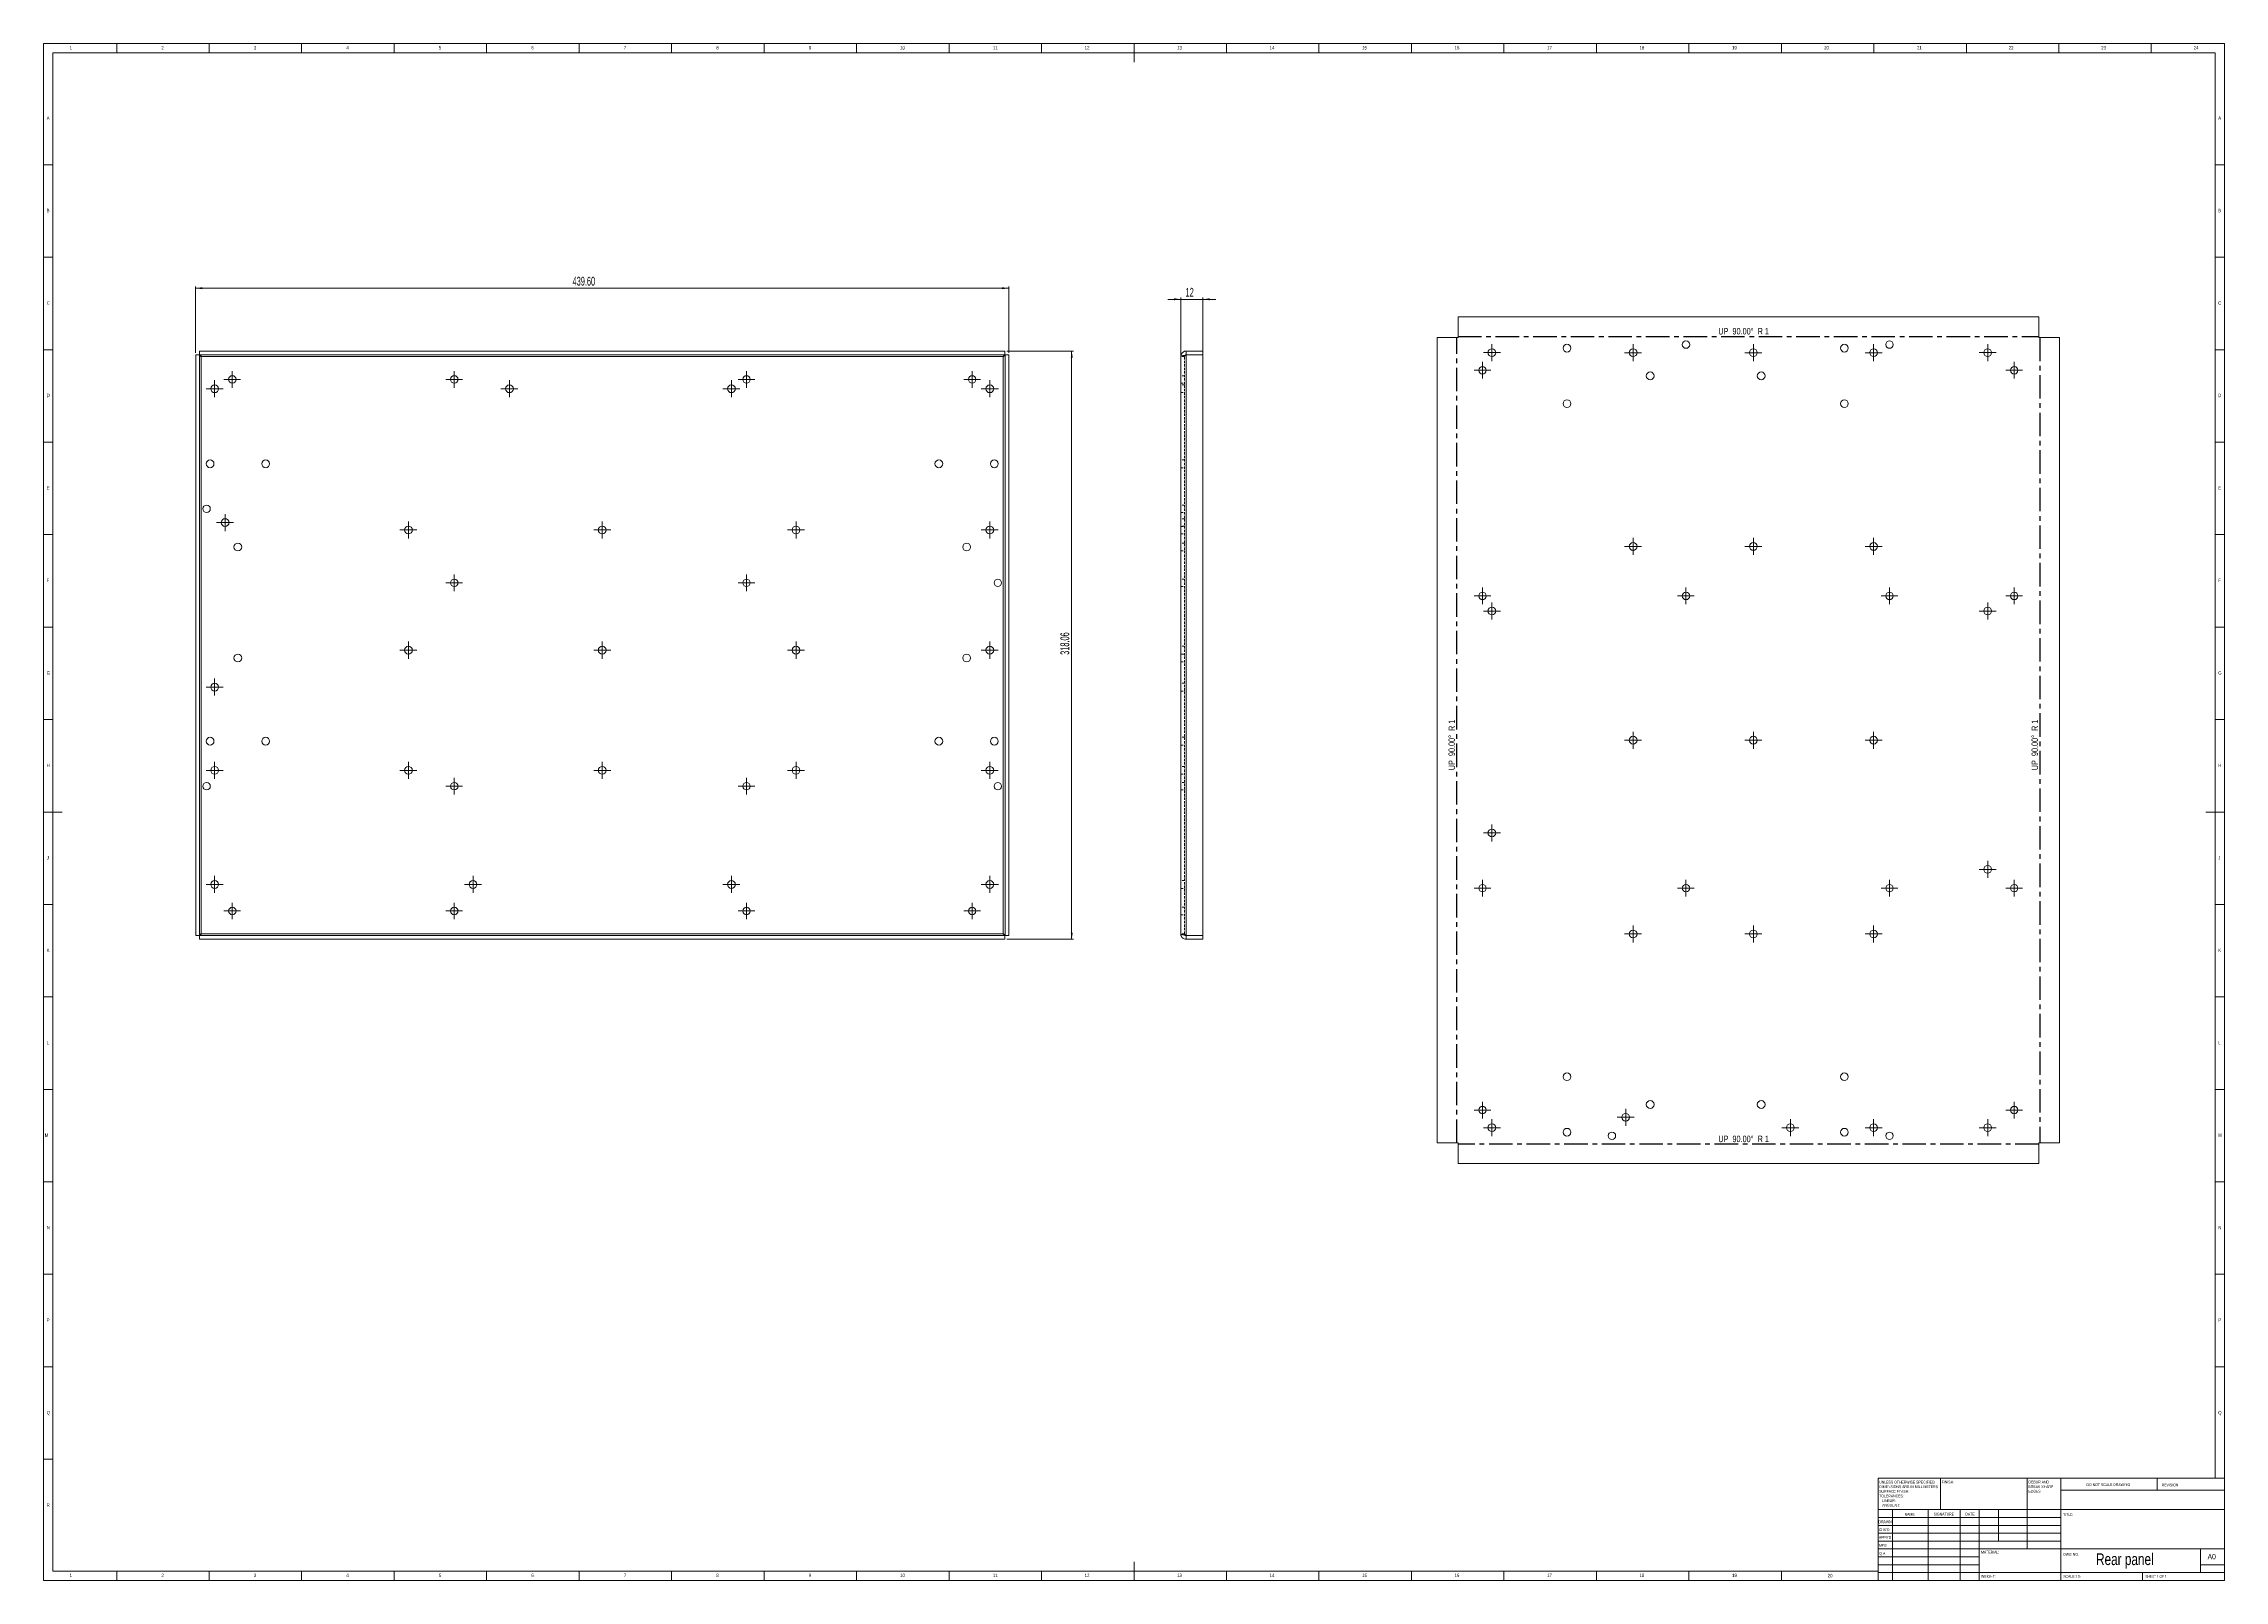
# Model space of a CAD drawing. Header units: millimetres. Extents: x 5 to 1184, y 5 to 836.
import ezdxf

# ---------------------------------------------------------------- set-up
doc = ezdxf.new("R2010")
doc.units = ezdxf.units.MM
doc.linetypes.add('CENTERX2', pattern=[20.32, 12.7, -2.54, 2.54, -2.54])
doc.linetypes.add('HIDDEN', pattern=[1.905, 1.27, -0.635])
doc.styles.add('SLDTEXTSTYLE0', font='TXT', dxfattribs={"width": 0.75})
doc.styles.add('SLDTEXTSTYLE1', font='TXT', dxfattribs={"width": 0.6875})
doc.styles.add('SLDTEXTSTYLE2', font='TXT', dxfattribs={"width": 0.605})
doc.styles.add('SLDTEXTSTYLE3', font='TXT', dxfattribs={"width": 0.671875})
doc.dimstyles.new('SLDDIMSTYLE0', dxfattribs={"dimtxt": 4.622974, "dimasz": 3.595646, "dimexe": 0, "dimexo": 0.0625, "dimgap": 1.155743, "dimtad": 2, "dimrnd": 1e-09, "dimzin": 4, "dimdsep": 46, "dimtxsty": 'SLDTEXTSTYLE2', "dimsah": 1, "dimcen": 0.09, "dimadec": 0, "dimazin": 0, "dimtfac": 1, "dimtofl": 0, "dimtmove": 0, "dimatfit": 3, "dimfxl": 1, "dimtolj": 1, "dimtzin": 12, "dimarcsym": 0})
doc.dimstyles.new('SLDDIMSTYLE1', dxfattribs={"dimtxt": 4.622974, "dimasz": 3.595646, "dimexe": 0, "dimexo": 0.0625, "dimgap": 1.155743, "dimtad": 2, "dimrnd": 1e-09, "dimzin": 12, "dimdsep": 46, "dimtxsty": 'SLDTEXTSTYLE2', "dimsah": 1, "dimcen": 0.09, "dimadec": 0, "dimazin": 0, "dimtfac": 1, "dimtofl": 0, "dimtmove": 0, "dimatfit": 3, "dimfxl": 1, "dimtolj": 1, "dimtzin": 12, "dimarcsym": 0})
doc.dimstyles.new('SLDDIMSTYLE2', dxfattribs={"dimtxt": 4.622974, "dimasz": 3.595646, "dimexe": 0, "dimexo": 0.0625, "dimgap": 1.155743, "dimtad": 2, "dimrnd": 1e-09, "dimzin": 12, "dimdsep": 46, "dimtxsty": 'SLDTEXTSTYLE2', "dimsah": 1, "dimcen": 0.09, "dimadec": 0, "dimazin": 0, "dimtfac": 1, "dimtofl": 0, "dimtmove": 0, "dimatfit": 3, "dimfxl": 1, "dimtolj": 1, "dimtzin": 12, "dimarcsym": 0})

# ---------------------------------------------------------------- blocks, each defined once
blk = doc.blocks.new('SW_NOTE_0')
at = {"color": 0, "linetype": 'Continuous', "lineweight": 0, "char_height": 1.5, "attachment_point": 1, "style": 'SLDTEXTSTYLE0'}
for s, insert in [('DEBUR AND ', (0, 1.9)), ('BREAK SHARP ', (0, -0.6)), ('EDGES', (0, -3.1))]:
    blk.add_mtext(s, dxfattribs=dict(at, insert=insert))
blk = doc.blocks.new('SW_NOTE_1')
at = {"color": 0, "linetype": 'Continuous', "lineweight": 0, "char_height": 1.5, "attachment_point": 1, "style": 'SLDTEXTSTYLE0'}
for s, insert in [('UNLESS OTHERWISE SPECIFIED:', (0, 1.9)), ('TOLERANCES:', (0, -5.6)), ('DIMENSIONS ARE IN MILLIMETERS', (0, -0.6)), ('SURFACE FINISH:', (0, -3.1)), ('   ANGULAR:', (0, -10.6)), ('   LINEAR:', (0, -8.1))]:
    blk.add_mtext(s, dxfattribs=dict(at, insert=insert))
blk = doc.blocks.new('*D3')
at = {"color": 7, "linetype": 'Continuous', "lineweight": 0}
for p, q in [((87.2, 668.7), (87.2, 704.7)), ((87.2, 703.7), (526.8, 703.7)), ((526.8, 668.7), (526.8, 704.7))]:
    blk.add_line(p, q, dxfattribs=at)
for points in [[(87.2, 703.7), (90.8, 703.2), (90.8, 704.3)], [(526.8, 703.7), (523.2, 704.3), (523.2, 703.2)]]:
    blk.add_solid(points, dxfattribs=at)
at = {"color": 7, "linetype": 'Continuous', "lineweight": 0, "insert": (291, 709.9), "char_height": 4.76, "attachment_point": 1, "style": 'SLDTEXTSTYLE2'}
blk.add_mtext('439.60', dxfattribs=at)
blk = doc.blocks.new('*D4')
at = {"color": 7, "linetype": 'Continuous', "lineweight": 0}
for p, q in [((525.7, 669.7), (561.8, 669.7)), ((560.8, 669.7), (560.8, 351.7)), ((525.7, 351.7), (561.8, 351.7))]:
    blk.add_line(p, q, dxfattribs=at)
for points in [[(560.8, 669.7), (560.3, 666.1), (561.4, 666.1)], [(560.8, 351.7), (561.4, 355.3), (560.3, 355.3)]]:
    blk.add_solid(points, dxfattribs=at)
at = {"color": 7, "linetype": 'Continuous', "lineweight": 0, "insert": (554.7, 505.5), "char_height": 4.76, "attachment_point": 1, "rotation": 90, "style": 'SLDTEXTSTYLE2'}
blk.add_mtext('318.06', dxfattribs=at)
blk = doc.blocks.new('SW_CENTERMARKSYMBOL_0')
at = {"color": 0, "linetype": 'Continuous', "lineweight": 0}
for p, q in [((-2.5, 0), (-4.6, 0)), ((0, 0), (-2.5, 0)), ((0, 2.5), (0, 4.6)), ((0, 0), (0, 2.5)), ((0, 0), (0, -2.5)), ((0, 0), (2.5, 0)), ((2.5, 0), (4.6, 0)), ((0, -2.5), (0, -4.6))]:
    blk.add_line(p, q, dxfattribs=at)
blk = doc.blocks.new('SW_CENTERMARKSYMBOL_1')
at = {"color": 0, "linetype": 'Continuous', "lineweight": 0}
for p, q in [((-2.5, 0), (-4.6, 0)), ((0, 0), (-2.5, 0)), ((0, 2.5), (0, 4.6)), ((0, 0), (0, 2.5)), ((0, 0), (0, -2.5)), ((0, 0), (2.5, 0)), ((2.5, 0), (4.6, 0)), ((0, -2.5), (0, -4.6))]:
    blk.add_line(p, q, dxfattribs=at)
blk = doc.blocks.new('SW_CENTERMARKSYMBOL_2')
at = {"color": 0, "linetype": 'Continuous', "lineweight": 0}
for p, q in [((-2.5, 0), (-4.6, 0)), ((0, 0), (-2.5, 0)), ((0, 2.5), (0, 4.6)), ((0, 0), (0, 2.5)), ((0, 0), (0, -2.5)), ((0, 0), (2.5, 0)), ((2.5, 0), (4.6, 0)), ((0, -2.5), (0, -4.6))]:
    blk.add_line(p, q, dxfattribs=at)
blk = doc.blocks.new('SW_CENTERMARKSYMBOL_3')
at = {"color": 0, "linetype": 'Continuous', "lineweight": 0}
for p, q in [((-2.5, 0), (-4.6, 0)), ((0, 0), (-2.5, 0)), ((0, 2.5), (0, 4.6)), ((0, 0), (0, 2.5)), ((0, 0), (0, -2.5)), ((0, 0), (2.5, 0)), ((2.5, 0), (4.6, 0)), ((0, -2.5), (0, -4.6))]:
    blk.add_line(p, q, dxfattribs=at)
blk = doc.blocks.new('SW_CENTERMARKSYMBOL_4')
at = {"color": 0, "linetype": 'Continuous', "lineweight": 0}
for p, q in [((-2.5, 0), (-4.6, 0)), ((0, 0), (-2.5, 0)), ((0, 2.5), (0, 4.6)), ((0, 0), (0, 2.5)), ((0, 0), (0, -2.5)), ((0, 0), (2.5, 0)), ((2.5, 0), (4.6, 0)), ((0, -2.5), (0, -4.6))]:
    blk.add_line(p, q, dxfattribs=at)
blk = doc.blocks.new('SW_CENTERMARKSYMBOL_5')
at = {"color": 0, "linetype": 'Continuous', "lineweight": 0}
for p, q in [((-2.5, 0), (-4.6, 0)), ((0, 0), (-2.5, 0)), ((0, 2.5), (0, 4.6)), ((0, 0), (0, 2.5)), ((0, 0), (0, -2.5)), ((0, 0), (2.5, 0)), ((2.5, 0), (4.6, 0)), ((0, -2.5), (0, -4.6))]:
    blk.add_line(p, q, dxfattribs=at)
blk = doc.blocks.new('SW_CENTERMARKSYMBOL_6')
at = {"color": 0, "linetype": 'Continuous', "lineweight": 0}
for p, q in [((-2.5, 0), (-4.6, 0)), ((0, 0), (-2.5, 0)), ((0, 2.5), (0, 4.6)), ((0, 0), (0, 2.5)), ((0, 0), (0, -2.5)), ((0, 0), (2.5, 0)), ((2.5, 0), (4.6, 0)), ((0, -2.5), (0, -4.6))]:
    blk.add_line(p, q, dxfattribs=at)
blk = doc.blocks.new('SW_CENTERMARKSYMBOL_7')
at = {"color": 0, "linetype": 'Continuous', "lineweight": 0}
for p, q in [((-2.5, 0), (-4.6, 0)), ((0, 0), (-2.5, 0)), ((0, 2.5), (0, 4.6)), ((0, 0), (0, 2.5)), ((0, 0), (0, -2.5)), ((0, 0), (2.5, 0)), ((2.5, 0), (4.6, 0)), ((0, -2.5), (0, -4.6))]:
    blk.add_line(p, q, dxfattribs=at)
blk = doc.blocks.new('SW_CENTERMARKSYMBOL_8')
at = {"color": 0, "linetype": 'Continuous', "lineweight": 0}
for p, q in [((-2.5, 0), (-4.6, 0)), ((0, 0), (-2.5, 0)), ((0, 2.5), (0, 4.6)), ((0, 0), (0, 2.5)), ((0, 0), (0, -2.5)), ((0, 0), (2.5, 0)), ((2.5, 0), (4.6, 0)), ((0, -2.5), (0, -4.6))]:
    blk.add_line(p, q, dxfattribs=at)
blk = doc.blocks.new('SW_CENTERMARKSYMBOL_9')
at = {"color": 0, "linetype": 'Continuous', "lineweight": 0}
for p, q in [((-2.5, 0), (-4.6, 0)), ((0, 0), (-2.5, 0)), ((0, 2.5), (0, 4.6)), ((0, 0), (0, 2.5)), ((0, 0), (0, -2.5)), ((0, 0), (2.5, 0)), ((2.5, 0), (4.6, 0)), ((0, -2.5), (0, -4.6))]:
    blk.add_line(p, q, dxfattribs=at)
blk = doc.blocks.new('SW_CENTERMARKSYMBOL_10')
at = {"color": 0, "linetype": 'Continuous', "lineweight": 0}
for p, q in [((-2.5, 0), (-4.6, 0)), ((0, 0), (-2.5, 0)), ((0, 2.5), (0, 4.6)), ((0, 0), (0, 2.5)), ((0, 0), (0, -2.5)), ((0, 0), (2.5, 0)), ((2.5, 0), (4.6, 0)), ((0, -2.5), (0, -4.6))]:
    blk.add_line(p, q, dxfattribs=at)
blk = doc.blocks.new('SW_CENTERMARKSYMBOL_11')
at = {"color": 0, "linetype": 'Continuous', "lineweight": 0}
for p, q in [((-2.5, 0), (-4.6, 0)), ((0, 0), (-2.5, 0)), ((0, 2.5), (0, 4.6)), ((0, 0), (0, 2.5)), ((0, 0), (0, -2.5)), ((0, 0), (2.5, 0)), ((2.5, 0), (4.6, 0)), ((0, -2.5), (0, -4.6))]:
    blk.add_line(p, q, dxfattribs=at)
blk = doc.blocks.new('SW_CENTERMARKSYMBOL_12')
at = {"color": 0, "linetype": 'Continuous', "lineweight": 0}
for p, q in [((-2.5, 0), (-4.6, 0)), ((0, 0), (-2.5, 0)), ((0, 2.5), (0, 4.6)), ((0, 0), (0, 2.5)), ((0, 0), (0, -2.5)), ((0, 0), (2.5, 0)), ((2.5, 0), (4.6, 0)), ((0, -2.5), (0, -4.6))]:
    blk.add_line(p, q, dxfattribs=at)
blk = doc.blocks.new('SW_CENTERMARKSYMBOL_13')
at = {"color": 0, "linetype": 'Continuous', "lineweight": 0}
for p, q in [((-2.5, 0), (-4.6, 0)), ((0, 0), (-2.5, 0)), ((0, 2.5), (0, 4.6)), ((0, 0), (0, 2.5)), ((0, 0), (0, -2.5)), ((0, 0), (2.5, 0)), ((2.5, 0), (4.6, 0)), ((0, -2.5), (0, -4.6))]:
    blk.add_line(p, q, dxfattribs=at)
blk = doc.blocks.new('SW_CENTERMARKSYMBOL_14')
at = {"color": 0, "linetype": 'Continuous', "lineweight": 0}
for p, q in [((-2.5, 0), (-4.6, 0)), ((0, 0), (-2.5, 0)), ((0, 2.5), (0, 4.6)), ((0, 0), (0, 2.5)), ((0, 0), (0, -2.5)), ((0, 0), (2.5, 0)), ((2.5, 0), (4.6, 0)), ((0, -2.5), (0, -4.6))]:
    blk.add_line(p, q, dxfattribs=at)
blk = doc.blocks.new('SW_CENTERMARKSYMBOL_15')
at = {"color": 0, "linetype": 'Continuous', "lineweight": 0}
for p, q in [((-2.5, 0), (-4.6, 0)), ((0, 0), (-2.5, 0)), ((0, 2.5), (0, 4.6)), ((0, 0), (0, 2.5)), ((0, 0), (0, -2.5)), ((0, 0), (2.5, 0)), ((2.5, 0), (4.6, 0)), ((0, -2.5), (0, -4.6))]:
    blk.add_line(p, q, dxfattribs=at)
blk = doc.blocks.new('SW_CENTERMARKSYMBOL_16')
at = {"color": 0, "linetype": 'Continuous', "lineweight": 0}
for p, q in [((-2.5, 0), (-4.6, 0)), ((0, 0), (-2.5, 0)), ((0, 2.5), (0, 4.6)), ((0, 0), (0, 2.5)), ((0, 0), (0, -2.5)), ((0, 0), (2.5, 0)), ((2.5, 0), (4.6, 0)), ((0, -2.5), (0, -4.6))]:
    blk.add_line(p, q, dxfattribs=at)
blk = doc.blocks.new('SW_CENTERMARKSYMBOL_17')
at = {"color": 0, "linetype": 'Continuous', "lineweight": 0}
for p, q in [((-2.5, 0), (-4.6, 0)), ((0, 0), (-2.5, 0)), ((0, 2.5), (0, 4.6)), ((0, 0), (0, 2.5)), ((0, 0), (0, -2.5)), ((0, 0), (2.5, 0)), ((2.5, 0), (4.6, 0)), ((0, -2.5), (0, -4.6))]:
    blk.add_line(p, q, dxfattribs=at)
blk = doc.blocks.new('SW_CENTERMARKSYMBOL_18')
at = {"color": 0, "linetype": 'Continuous', "lineweight": 0}
for p, q in [((-2.5, 0), (-4.6, 0)), ((0, 0), (-2.5, 0)), ((0, 2.5), (0, 4.6)), ((0, 0), (0, 2.5)), ((0, 0), (0, -2.5)), ((0, 0), (2.5, 0)), ((2.5, 0), (4.6, 0)), ((0, -2.5), (0, -4.6))]:
    blk.add_line(p, q, dxfattribs=at)
blk = doc.blocks.new('SW_CENTERMARKSYMBOL_19')
at = {"color": 0, "linetype": 'Continuous', "lineweight": 0}
for p, q in [((-2.5, 0), (-4.6, 0)), ((0, 0), (-2.5, 0)), ((0, 2.5), (0, 4.6)), ((0, 0), (0, 2.5)), ((0, 0), (0, -2.5)), ((0, 0), (2.5, 0)), ((2.5, 0), (4.6, 0)), ((0, -2.5), (0, -4.6))]:
    blk.add_line(p, q, dxfattribs=at)
blk = doc.blocks.new('SW_CENTERMARKSYMBOL_20')
at = {"color": 0, "linetype": 'Continuous', "lineweight": 0}
for p, q in [((-2.5, 0), (-4.6, 0)), ((0, 0), (-2.5, 0)), ((0, 2.5), (0, 4.6)), ((0, 0), (0, 2.5)), ((0, 0), (0, -2.5)), ((0, 0), (2.5, 0)), ((2.5, 0), (4.6, 0)), ((0, -2.5), (0, -4.6))]:
    blk.add_line(p, q, dxfattribs=at)
blk = doc.blocks.new('SW_CENTERMARKSYMBOL_21')
at = {"color": 0, "linetype": 'Continuous', "lineweight": 0}
for p, q in [((-2.5, 0), (-4.6, 0)), ((0, 0), (-2.5, 0)), ((0, 2.5), (0, 4.6)), ((0, 0), (0, 2.5)), ((0, 0), (0, -2.5)), ((0, 0), (2.5, 0)), ((2.5, 0), (4.6, 0)), ((0, -2.5), (0, -4.6))]:
    blk.add_line(p, q, dxfattribs=at)
blk = doc.blocks.new('SW_CENTERMARKSYMBOL_22')
at = {"color": 0, "linetype": 'Continuous', "lineweight": 0}
for p, q in [((-2.5, 0), (-4.5, 0)), ((0, 0), (-2.5, 0)), ((0, 2.5), (0, 4.5)), ((0, 0), (0, 2.5)), ((0, 0), (0, -2.5)), ((0, 0), (2.5, 0)), ((2.5, 0), (4.5, 0)), ((0, -2.5), (0, -4.5))]:
    blk.add_line(p, q, dxfattribs=at)
blk = doc.blocks.new('SW_CENTERMARKSYMBOL_23')
at = {"color": 0, "linetype": 'Continuous', "lineweight": 0}
for p, q in [((-2.5, 0), (-4.5, 0)), ((0, 0), (-2.5, 0)), ((0, 2.5), (0, 4.5)), ((0, 0), (0, 2.5)), ((0, 0), (0, -2.5)), ((0, 0), (2.5, 0)), ((2.5, 0), (4.5, 0)), ((0, -2.5), (0, -4.5))]:
    blk.add_line(p, q, dxfattribs=at)
blk = doc.blocks.new('SW_CENTERMARKSYMBOL_24')
at = {"color": 0, "linetype": 'Continuous', "lineweight": 0}
for p, q in [((-2.5, 0), (-4.5, 0)), ((0, 0), (-2.5, 0)), ((0, 2.5), (0, 4.5)), ((0, 0), (0, 2.5)), ((0, 0), (0, -2.5)), ((0, 0), (2.5, 0)), ((2.5, 0), (4.5, 0)), ((0, -2.5), (0, -4.5))]:
    blk.add_line(p, q, dxfattribs=at)
blk = doc.blocks.new('SW_CENTERMARKSYMBOL_25')
at = {"color": 0, "linetype": 'Continuous', "lineweight": 0}
for p, q in [((-2.5, 0), (-4.5, 0)), ((0, 0), (-2.5, 0)), ((0, 2.5), (0, 4.5)), ((0, 0), (0, 2.5)), ((0, 0), (0, -2.5)), ((0, 0), (2.5, 0)), ((2.5, 0), (4.5, 0)), ((0, -2.5), (0, -4.5))]:
    blk.add_line(p, q, dxfattribs=at)
blk = doc.blocks.new('SW_CENTERMARKSYMBOL_26')
at = {"color": 0, "linetype": 'Continuous', "lineweight": 0}
for p, q in [((-2.5, 0), (-4.5, 0)), ((0, 0), (-2.5, 0)), ((0, 2.5), (0, 4.5)), ((0, 0), (0, 2.5)), ((0, 0), (0, -2.5)), ((0, 0), (2.5, 0)), ((2.5, 0), (4.5, 0)), ((0, -2.5), (0, -4.5))]:
    blk.add_line(p, q, dxfattribs=at)
blk = doc.blocks.new('SW_CENTERMARKSYMBOL_27')
at = {"color": 0, "linetype": 'Continuous', "lineweight": 0}
for p, q in [((-2.5, 0), (-4.5, 0)), ((0, 0), (-2.5, 0)), ((0, 2.5), (0, 4.5)), ((0, 0), (0, 2.5)), ((0, 0), (0, -2.5)), ((0, 0), (2.5, 0)), ((2.5, 0), (4.5, 0)), ((0, -2.5), (0, -4.5))]:
    blk.add_line(p, q, dxfattribs=at)
blk = doc.blocks.new('SW_CENTERMARKSYMBOL_28')
at = {"color": 0, "linetype": 'Continuous', "lineweight": 0}
for p, q in [((-2.5, 0), (-4.5, 0)), ((0, 0), (-2.5, 0)), ((0, 2.5), (0, 4.5)), ((0, 0), (0, 2.5)), ((0, 0), (0, -2.5)), ((0, 0), (2.5, 0)), ((2.5, 0), (4.5, 0)), ((0, -2.5), (0, -4.5))]:
    blk.add_line(p, q, dxfattribs=at)
blk = doc.blocks.new('SW_CENTERMARKSYMBOL_29')
at = {"color": 0, "linetype": 'Continuous', "lineweight": 0}
for p, q in [((-2.5, 0), (-4.5, 0)), ((0, 0), (-2.5, 0)), ((0, 2.5), (0, 4.5)), ((0, 0), (0, 2.5)), ((0, 0), (0, -2.5)), ((0, 0), (2.5, 0)), ((2.5, 0), (4.5, 0)), ((0, -2.5), (0, -4.5))]:
    blk.add_line(p, q, dxfattribs=at)
blk = doc.blocks.new('SW_CENTERMARKSYMBOL_30')
at = {"color": 0, "linetype": 'Continuous', "lineweight": 0}
for p, q in [((-2.5, 0), (-4.5, 0)), ((0, 0), (-2.5, 0)), ((0, 2.5), (0, 4.5)), ((0, 0), (0, 2.5)), ((0, 0), (0, -2.5)), ((0, 0), (2.5, 0)), ((2.5, 0), (4.5, 0)), ((0, -2.5), (0, -4.5))]:
    blk.add_line(p, q, dxfattribs=at)
blk = doc.blocks.new('SW_CENTERMARKSYMBOL_31')
at = {"color": 0, "linetype": 'Continuous', "lineweight": 0}
for p, q in [((-2.5, 0), (-4.5, 0)), ((0, 0), (-2.5, 0)), ((0, 2.5), (0, 4.5)), ((0, 0), (0, 2.5)), ((0, 0), (0, -2.5)), ((0, 0), (2.5, 0)), ((2.5, 0), (4.5, 0)), ((0, -2.5), (0, -4.5))]:
    blk.add_line(p, q, dxfattribs=at)
blk = doc.blocks.new('SW_CENTERMARKSYMBOL_32')
at = {"color": 0, "linetype": 'Continuous', "lineweight": 0}
for p, q in [((-2.5, 0), (-4.5, 0)), ((0, 0), (-2.5, 0)), ((0, 2.5), (0, 4.5)), ((0, 0), (0, 2.5)), ((0, 0), (0, -2.5)), ((0, 0), (2.5, 0)), ((2.5, 0), (4.5, 0)), ((0, -2.5), (0, -4.5))]:
    blk.add_line(p, q, dxfattribs=at)
blk = doc.blocks.new('SW_CENTERMARKSYMBOL_33')
at = {"color": 0, "linetype": 'Continuous', "lineweight": 0}
for p, q in [((-2.5, 0), (-4.5, 0)), ((0, 0), (-2.5, 0)), ((0, 2.5), (0, 4.5)), ((0, 0), (0, 2.5)), ((0, 0), (0, -2.5)), ((0, 0), (2.5, 0)), ((2.5, 0), (4.5, 0)), ((0, -2.5), (0, -4.5))]:
    blk.add_line(p, q, dxfattribs=at)
blk = doc.blocks.new('SW_CENTERMARKSYMBOL_34')
at = {"color": 0, "linetype": 'Continuous', "lineweight": 0}
for p, q in [((-2.5, 0), (-4.6, 0)), ((0, 0), (-2.5, 0)), ((0, 2.5), (0, 4.6)), ((0, 0), (0, 2.5)), ((0, 0), (0, -2.5)), ((0, 0), (2.5, 0)), ((2.5, 0), (4.6, 0)), ((0, -2.5), (0, -4.6))]:
    blk.add_line(p, q, dxfattribs=at)
blk = doc.blocks.new('*D40')
at = {"color": 7, "linetype": 'Continuous', "lineweight": 0}
for p, q in [((619.8, 697.7), (612.8, 697.7)), ((619.8, 667.7), (619.8, 698.7)), ((619.8, 697.7), (631.8, 697.7)), ((631.8, 668.7), (631.8, 698.7)), ((631.8, 697.7), (638.7, 697.7))]:
    blk.add_line(p, q, dxfattribs=at)
for points in [[(619.8, 697.7), (616.2, 698.3), (616.2, 697.2)], [(631.8, 697.7), (635.4, 697.2), (635.4, 698.3)]]:
    blk.add_solid(points, dxfattribs=at)
at = {"color": 7, "linetype": 'Continuous', "lineweight": 0, "insert": (622.4, 703.9), "char_height": 4.76, "attachment_point": 1, "style": 'SLDTEXTSTYLE2'}
blk.add_mtext('12', dxfattribs=at)
blk = doc.blocks.new('SW_CENTERMARKSYMBOL_35')
at = {"color": 0, "linetype": 'Continuous', "lineweight": 0}
for p, q in [((-2.5, 0), (-4.6, 0)), ((0, 0), (-2.5, 0)), ((0, 2.5), (0, 4.6)), ((0, 0), (0, 2.5)), ((0, 0), (0, -2.5)), ((0, 0), (2.5, 0)), ((2.5, 0), (4.6, 0)), ((0, -2.5), (0, -4.6))]:
    blk.add_line(p, q, dxfattribs=at)
blk = doc.blocks.new('SW_CENTERMARKSYMBOL_36')
at = {"color": 0, "linetype": 'Continuous', "lineweight": 0}
for p, q in [((-2.5, 0), (-4.6, 0)), ((0, 0), (-2.5, 0)), ((0, 2.5), (0, 4.6)), ((0, 0), (0, 2.5)), ((0, 0), (0, -2.5)), ((0, 0), (2.5, 0)), ((2.5, 0), (4.6, 0)), ((0, -2.5), (0, -4.6))]:
    blk.add_line(p, q, dxfattribs=at)
blk = doc.blocks.new('SW_CENTERMARKSYMBOL_37')
at = {"color": 0, "linetype": 'Continuous', "lineweight": 0}
for p, q in [((-2.5, 0), (-4.6, 0)), ((0, 0), (-2.5, 0)), ((0, 2.5), (0, 4.6)), ((0, 0), (0, 2.5)), ((0, 0), (0, -2.5)), ((0, 0), (2.5, 0)), ((2.5, 0), (4.6, 0)), ((0, -2.5), (0, -4.6))]:
    blk.add_line(p, q, dxfattribs=at)
blk = doc.blocks.new('SW_CENTERMARKSYMBOL_38')
at = {"color": 0, "linetype": 'Continuous', "lineweight": 0}
for p, q in [((-2.5, 0), (-4.6, 0)), ((0, 0), (-2.5, 0)), ((0, 2.5), (0, 4.6)), ((0, 0), (0, 2.5)), ((0, 0), (0, -2.5)), ((0, 0), (2.5, 0)), ((2.5, 0), (4.6, 0)), ((0, -2.5), (0, -4.6))]:
    blk.add_line(p, q, dxfattribs=at)
blk = doc.blocks.new('SW_CENTERMARKSYMBOL_39')
at = {"color": 0, "linetype": 'Continuous', "lineweight": 0}
for p, q in [((-2.5, 0), (-4.6, 0)), ((0, 0), (-2.5, 0)), ((0, 2.5), (0, 4.6)), ((0, 0), (0, 2.5)), ((0, 0), (0, -2.5)), ((0, 0), (2.5, 0)), ((2.5, 0), (4.6, 0)), ((0, -2.5), (0, -4.6))]:
    blk.add_line(p, q, dxfattribs=at)
blk = doc.blocks.new('SW_CENTERMARKSYMBOL_40')
at = {"color": 0, "linetype": 'Continuous', "lineweight": 0}
for p, q in [((-2.5, 0), (-4.6, 0)), ((0, 0), (-2.5, 0)), ((0, 2.5), (0, 4.6)), ((0, 0), (0, 2.5)), ((0, 0), (0, -2.5)), ((0, 0), (2.5, 0)), ((2.5, 0), (4.6, 0)), ((0, -2.5), (0, -4.6))]:
    blk.add_line(p, q, dxfattribs=at)
blk = doc.blocks.new('SW_CENTERMARKSYMBOL_41')
at = {"color": 0, "linetype": 'Continuous', "lineweight": 0}
for p, q in [((-2.5, 0), (-4.6, 0)), ((0, 0), (-2.5, 0)), ((0, 2.5), (0, 4.6)), ((0, 0), (0, 2.5)), ((0, 0), (0, -2.5)), ((0, 0), (2.5, 0)), ((2.5, 0), (4.6, 0)), ((0, -2.5), (0, -4.6))]:
    blk.add_line(p, q, dxfattribs=at)
blk = doc.blocks.new('SW_CENTERMARKSYMBOL_42')
at = {"color": 0, "linetype": 'Continuous', "lineweight": 0}
for p, q in [((-2.5, 0), (-4.6, 0)), ((0, 0), (-2.5, 0)), ((0, 2.5), (0, 4.6)), ((0, 0), (0, 2.5)), ((0, 0), (0, -2.5)), ((0, 0), (2.5, 0)), ((2.5, 0), (4.6, 0)), ((0, -2.5), (0, -4.6))]:
    blk.add_line(p, q, dxfattribs=at)
blk = doc.blocks.new('SW_CENTERMARKSYMBOL_43')
at = {"color": 0, "linetype": 'Continuous', "lineweight": 0}
for p, q in [((-2.5, 0), (-4.6, 0)), ((0, 0), (-2.5, 0)), ((0, 2.5), (0, 4.6)), ((0, 0), (0, 2.5)), ((0, 0), (0, -2.5)), ((0, 0), (2.5, 0)), ((2.5, 0), (4.6, 0)), ((0, -2.5), (0, -4.6))]:
    blk.add_line(p, q, dxfattribs=at)
blk = doc.blocks.new('SW_CENTERMARKSYMBOL_44')
at = {"color": 0, "linetype": 'Continuous', "lineweight": 0}
for p, q in [((-2.5, 0), (-4.6, 0)), ((0, 0), (-2.5, 0)), ((0, 2.5), (0, 4.6)), ((0, 0), (0, 2.5)), ((0, 0), (0, -2.5)), ((0, 0), (2.5, 0)), ((2.5, 0), (4.6, 0)), ((0, -2.5), (0, -4.6))]:
    blk.add_line(p, q, dxfattribs=at)
blk = doc.blocks.new('SW_CENTERMARKSYMBOL_45')
at = {"color": 0, "linetype": 'Continuous', "lineweight": 0}
for p, q in [((-2.5, 0), (-4.6, 0)), ((0, 0), (-2.5, 0)), ((0, 2.5), (0, 4.6)), ((0, 0), (0, 2.5)), ((0, 0), (0, -2.5)), ((0, 0), (2.5, 0)), ((2.5, 0), (4.6, 0)), ((0, -2.5), (0, -4.6))]:
    blk.add_line(p, q, dxfattribs=at)
blk = doc.blocks.new('SW_CENTERMARKSYMBOL_46')
at = {"color": 0, "linetype": 'Continuous', "lineweight": 0}
for p, q in [((-2.5, 0), (-4.6, 0)), ((0, 0), (-2.5, 0)), ((0, 2.5), (0, 4.6)), ((0, 0), (0, 2.5)), ((0, 0), (0, -2.5)), ((0, 0), (2.5, 0)), ((2.5, 0), (4.6, 0)), ((0, -2.5), (0, -4.6))]:
    blk.add_line(p, q, dxfattribs=at)
blk = doc.blocks.new('SW_CENTERMARKSYMBOL_47')
at = {"color": 0, "linetype": 'Continuous', "lineweight": 0}
for p, q in [((-2.5, 0), (-4.6, 0)), ((0, 0), (-2.5, 0)), ((0, 2.5), (0, 4.6)), ((0, 0), (0, 2.5)), ((0, 0), (0, -2.5)), ((0, 0), (2.5, 0)), ((2.5, 0), (4.6, 0)), ((0, -2.5), (0, -4.6))]:
    blk.add_line(p, q, dxfattribs=at)
blk = doc.blocks.new('SW_CENTERMARKSYMBOL_48')
at = {"color": 0, "linetype": 'Continuous', "lineweight": 0}
for p, q in [((-2.5, 0), (-4.6, 0)), ((0, 0), (-2.5, 0)), ((0, 2.5), (0, 4.6)), ((0, 0), (0, 2.5)), ((0, 0), (0, -2.5)), ((0, 0), (2.5, 0)), ((2.5, 0), (4.6, 0)), ((0, -2.5), (0, -4.6))]:
    blk.add_line(p, q, dxfattribs=at)
blk = doc.blocks.new('SW_CENTERMARKSYMBOL_49')
at = {"color": 0, "linetype": 'Continuous', "lineweight": 0}
for p, q in [((-2.5, 0), (-4.6, 0)), ((0, 0), (-2.5, 0)), ((0, 2.5), (0, 4.6)), ((0, 0), (0, 2.5)), ((0, 0), (0, -2.5)), ((0, 0), (2.5, 0)), ((2.5, 0), (4.6, 0)), ((0, -2.5), (0, -4.6))]:
    blk.add_line(p, q, dxfattribs=at)
blk = doc.blocks.new('SW_CENTERMARKSYMBOL_50')
at = {"color": 0, "linetype": 'Continuous', "lineweight": 0}
for p, q in [((-2.5, 0), (-4.6, 0)), ((0, 0), (-2.5, 0)), ((0, 2.5), (0, 4.6)), ((0, 0), (0, 2.5)), ((0, 0), (0, -2.5)), ((0, 0), (2.5, 0)), ((2.5, 0), (4.6, 0)), ((0, -2.5), (0, -4.6))]:
    blk.add_line(p, q, dxfattribs=at)
blk = doc.blocks.new('SW_CENTERMARKSYMBOL_51')
at = {"color": 0, "linetype": 'Continuous', "lineweight": 0}
for p, q in [((-2.5, 0), (-4.6, 0)), ((0, 0), (-2.5, 0)), ((0, 2.5), (0, 4.6)), ((0, 0), (0, 2.5)), ((0, 0), (0, -2.5)), ((0, 0), (2.5, 0)), ((2.5, 0), (4.6, 0)), ((0, -2.5), (0, -4.6))]:
    blk.add_line(p, q, dxfattribs=at)
blk = doc.blocks.new('SW_CENTERMARKSYMBOL_52')
at = {"color": 0, "linetype": 'Continuous', "lineweight": 0}
for p, q in [((-2.5, 0), (-4.6, 0)), ((0, 0), (-2.5, 0)), ((0, 2.5), (0, 4.6)), ((0, 0), (0, 2.5)), ((0, 0), (0, -2.5)), ((0, 0), (2.5, 0)), ((2.5, 0), (4.6, 0)), ((0, -2.5), (0, -4.6))]:
    blk.add_line(p, q, dxfattribs=at)
blk = doc.blocks.new('SW_CENTERMARKSYMBOL_53')
at = {"color": 0, "linetype": 'Continuous', "lineweight": 0}
for p, q in [((-2.5, 0), (-4.6, 0)), ((0, 0), (-2.5, 0)), ((0, 2.5), (0, 4.6)), ((0, 0), (0, 2.5)), ((0, 0), (0, -2.5)), ((0, 0), (2.5, 0)), ((2.5, 0), (4.6, 0)), ((0, -2.5), (0, -4.6))]:
    blk.add_line(p, q, dxfattribs=at)
blk = doc.blocks.new('SW_CENTERMARKSYMBOL_54')
at = {"color": 0, "linetype": 'Continuous', "lineweight": 0}
for p, q in [((-2.5, 0), (-4.6, 0)), ((0, 0), (-2.5, 0)), ((0, 2.5), (0, 4.6)), ((0, 0), (0, 2.5)), ((0, 0), (0, -2.5)), ((0, 0), (2.5, 0)), ((2.5, 0), (4.6, 0)), ((0, -2.5), (0, -4.6))]:
    blk.add_line(p, q, dxfattribs=at)
blk = doc.blocks.new('SW_CENTERMARKSYMBOL_55')
at = {"color": 0, "linetype": 'Continuous', "lineweight": 0}
for p, q in [((-2.5, 0), (-4.6, 0)), ((0, 0), (-2.5, 0)), ((0, 2.5), (0, 4.6)), ((0, 0), (0, 2.5)), ((0, 0), (0, -2.5)), ((0, 0), (2.5, 0)), ((2.5, 0), (4.6, 0)), ((0, -2.5), (0, -4.6))]:
    blk.add_line(p, q, dxfattribs=at)
blk = doc.blocks.new('SW_CENTERMARKSYMBOL_56')
at = {"color": 0, "linetype": 'Continuous', "lineweight": 0}
for p, q in [((-2.5, 0), (-4.6, 0)), ((0, 0), (-2.5, 0)), ((0, 2.5), (0, 4.6)), ((0, 0), (0, 2.5)), ((0, 0), (0, -2.5)), ((0, 0), (2.5, 0)), ((2.5, 0), (4.6, 0)), ((0, -2.5), (0, -4.6))]:
    blk.add_line(p, q, dxfattribs=at)
blk = doc.blocks.new('SW_CENTERMARKSYMBOL_57')
at = {"color": 0, "linetype": 'Continuous', "lineweight": 0}
for p, q in [((-2.5, 0), (-4.5, 0)), ((0, 0), (-2.5, 0)), ((0, 2.5), (0, 4.5)), ((0, 0), (0, 2.5)), ((0, 0), (0, -2.5)), ((0, 0), (2.5, 0)), ((2.5, 0), (4.5, 0)), ((0, -2.5), (0, -4.5))]:
    blk.add_line(p, q, dxfattribs=at)
blk = doc.blocks.new('SW_CENTERMARKSYMBOL_58')
at = {"color": 0, "linetype": 'Continuous', "lineweight": 0}
for p, q in [((-2.5, 0), (-4.5, 0)), ((0, 0), (-2.5, 0)), ((0, 2.5), (0, 4.5)), ((0, 0), (0, 2.5)), ((0, 0), (0, -2.5)), ((0, 0), (2.5, 0)), ((2.5, 0), (4.5, 0)), ((0, -2.5), (0, -4.5))]:
    blk.add_line(p, q, dxfattribs=at)
blk = doc.blocks.new('SW_CENTERMARKSYMBOL_59')
at = {"color": 0, "linetype": 'Continuous', "lineweight": 0}
for p, q in [((-2.5, 0), (-4.5, 0)), ((0, 0), (-2.5, 0)), ((0, 2.5), (0, 4.5)), ((0, 0), (0, 2.5)), ((0, 0), (0, -2.5)), ((0, 0), (2.5, 0)), ((2.5, 0), (4.5, 0)), ((0, -2.5), (0, -4.5))]:
    blk.add_line(p, q, dxfattribs=at)
blk = doc.blocks.new('SW_CENTERMARKSYMBOL_60')
at = {"color": 0, "linetype": 'Continuous', "lineweight": 0}
for p, q in [((-2.5, 0), (-4.5, 0)), ((0, 0), (-2.5, 0)), ((0, 2.5), (0, 4.5)), ((0, 0), (0, 2.5)), ((0, 0), (0, -2.5)), ((0, 0), (2.5, 0)), ((2.5, 0), (4.5, 0)), ((0, -2.5), (0, -4.5))]:
    blk.add_line(p, q, dxfattribs=at)
blk = doc.blocks.new('SW_CENTERMARKSYMBOL_61')
at = {"color": 0, "linetype": 'Continuous', "lineweight": 0}
for p, q in [((-2.5, 0), (-4.5, 0)), ((0, 0), (-2.5, 0)), ((0, 2.5), (0, 4.5)), ((0, 0), (0, 2.5)), ((0, 0), (0, -2.5)), ((0, 0), (2.5, 0)), ((2.5, 0), (4.5, 0)), ((0, -2.5), (0, -4.5))]:
    blk.add_line(p, q, dxfattribs=at)
blk = doc.blocks.new('SW_CENTERMARKSYMBOL_62')
at = {"color": 0, "linetype": 'Continuous', "lineweight": 0}
for p, q in [((-2.5, 0), (-4.5, 0)), ((0, 0), (-2.5, 0)), ((0, 2.5), (0, 4.5)), ((0, 0), (0, 2.5)), ((0, 0), (0, -2.5)), ((0, 0), (2.5, 0)), ((2.5, 0), (4.5, 0)), ((0, -2.5), (0, -4.5))]:
    blk.add_line(p, q, dxfattribs=at)
blk = doc.blocks.new('SW_CENTERMARKSYMBOL_63')
at = {"color": 0, "linetype": 'Continuous', "lineweight": 0}
for p, q in [((-2.5, 0), (-4.5, 0)), ((0, 0), (-2.5, 0)), ((0, 2.5), (0, 4.5)), ((0, 0), (0, 2.5)), ((0, 0), (0, -2.5)), ((0, 0), (2.5, 0)), ((2.5, 0), (4.5, 0)), ((0, -2.5), (0, -4.5))]:
    blk.add_line(p, q, dxfattribs=at)
blk = doc.blocks.new('SW_CENTERMARKSYMBOL_64')
at = {"color": 0, "linetype": 'Continuous', "lineweight": 0}
for p, q in [((-2.5, 0), (-4.5, 0)), ((0, 0), (-2.5, 0)), ((0, 2.5), (0, 4.5)), ((0, 0), (0, 2.5)), ((0, 0), (0, -2.5)), ((0, 0), (2.5, 0)), ((2.5, 0), (4.5, 0)), ((0, -2.5), (0, -4.5))]:
    blk.add_line(p, q, dxfattribs=at)
blk = doc.blocks.new('SW_CENTERMARKSYMBOL_65')
at = {"color": 0, "linetype": 'Continuous', "lineweight": 0}
for p, q in [((-2.5, 0), (-4.5, 0)), ((0, 0), (-2.5, 0)), ((0, 2.5), (0, 4.5)), ((0, 0), (0, 2.5)), ((0, 0), (0, -2.5)), ((0, 0), (2.5, 0)), ((2.5, 0), (4.5, 0)), ((0, -2.5), (0, -4.5))]:
    blk.add_line(p, q, dxfattribs=at)
blk = doc.blocks.new('SW_CENTERMARKSYMBOL_66')
at = {"color": 0, "linetype": 'Continuous', "lineweight": 0}
for p, q in [((-2.5, 0), (-4.5, 0)), ((0, 0), (-2.5, 0)), ((0, 2.5), (0, 4.5)), ((0, 0), (0, 2.5)), ((0, 0), (0, -2.5)), ((0, 0), (2.5, 0)), ((2.5, 0), (4.5, 0)), ((0, -2.5), (0, -4.5))]:
    blk.add_line(p, q, dxfattribs=at)
blk = doc.blocks.new('SW_CENTERMARKSYMBOL_67')
at = {"color": 0, "linetype": 'Continuous', "lineweight": 0}
for p, q in [((-2.5, 0), (-4.5, 0)), ((0, 0), (-2.5, 0)), ((0, 2.5), (0, 4.5)), ((0, 0), (0, 2.5)), ((0, 0), (0, -2.5)), ((0, 0), (2.5, 0)), ((2.5, 0), (4.5, 0)), ((0, -2.5), (0, -4.5))]:
    blk.add_line(p, q, dxfattribs=at)
blk = doc.blocks.new('SW_CENTERMARKSYMBOL_68')
at = {"color": 0, "linetype": 'Continuous', "lineweight": 0}
for p, q in [((-2.5, 0), (-4.5, 0)), ((0, 0), (-2.5, 0)), ((0, 2.5), (0, 4.5)), ((0, 0), (0, 2.5)), ((0, 0), (0, -2.5)), ((0, 0), (2.5, 0)), ((2.5, 0), (4.5, 0)), ((0, -2.5), (0, -4.5))]:
    blk.add_line(p, q, dxfattribs=at)
blk = doc.blocks.new('SW_CENTERMARKSYMBOL_69')
at = {"color": 0, "linetype": 'Continuous', "lineweight": 0}
for p, q in [((-2.5, 0), (-4.6, 0)), ((0, 0), (-2.5, 0)), ((0, 2.5), (0, 4.6)), ((0, 0), (0, 2.5)), ((0, 0), (0, -2.5)), ((0, 0), (2.5, 0)), ((2.5, 0), (4.6, 0)), ((0, -2.5), (0, -4.6))]:
    blk.add_line(p, q, dxfattribs=at)
blk = doc.blocks.new('SW_CENTERMARKSYMBOL_70')
at = {"color": 0, "linetype": 'Continuous', "lineweight": 0}
for p, q in [((-2.5, 0), (-4.6, 0)), ((0, 0), (-2.5, 0)), ((0, 2.5), (0, 4.6)), ((0, 0), (0, 2.5)), ((0, 0), (0, -2.5)), ((0, 0), (2.5, 0)), ((2.5, 0), (4.6, 0)), ((0, -2.5), (0, -4.6))]:
    blk.add_line(p, q, dxfattribs=at)
blk = doc.blocks.new('SW_CENTERMARKSYMBOL_71')
at = {"color": 0, "linetype": 'Continuous', "lineweight": 0}
for p, q in [((-2.5, 0), (-4.6, 0)), ((0, 0), (-2.5, 0)), ((0, 2.5), (0, 4.6)), ((0, 0), (0, 2.5)), ((0, 0), (0, -2.5)), ((0, 0), (2.5, 0)), ((2.5, 0), (4.6, 0)), ((0, -2.5), (0, -4.6))]:
    blk.add_line(p, q, dxfattribs=at)
blk = doc.blocks.new('SW_CENTERMARKSYMBOL_72')
at = {"color": 0, "linetype": 'Continuous', "lineweight": 0}
for p, q in [((-2.5, 0), (-4.6, 0)), ((0, 0), (-2.5, 0)), ((0, 2.5), (0, 4.6)), ((0, 0), (0, 2.5)), ((0, 0), (0, -2.5)), ((0, 0), (2.5, 0)), ((2.5, 0), (4.6, 0)), ((0, -2.5), (0, -4.6))]:
    blk.add_line(p, q, dxfattribs=at)
blk = doc.blocks.new('SW_CENTERMARKSYMBOL_73')
at = {"color": 0, "linetype": 'Continuous', "lineweight": 0}
for p, q in [((-2.5, 0), (-4.6, 0)), ((0, 0), (-2.5, 0)), ((0, 2.5), (0, 4.6)), ((0, 0), (0, 2.5)), ((0, 0), (0, -2.5)), ((0, 0), (2.5, 0)), ((2.5, 0), (4.6, 0)), ((0, -2.5), (0, -4.6))]:
    blk.add_line(p, q, dxfattribs=at)
blk = doc.blocks.new('SW_CENTERMARKSYMBOL_74')
at = {"color": 0, "linetype": 'Continuous', "lineweight": 0}
for p, q in [((-2.5, 0), (-4.6, 0)), ((0, 0), (-2.5, 0)), ((0, 2.5), (0, 4.6)), ((0, 0), (0, 2.5)), ((0, 0), (0, -2.5)), ((0, 0), (2.5, 0)), ((2.5, 0), (4.6, 0)), ((0, -2.5), (0, -4.6))]:
    blk.add_line(p, q, dxfattribs=at)
blk = doc.blocks.new('SW_CENTERMARKSYMBOL_75')
at = {"color": 0, "linetype": 'Continuous', "lineweight": 0}
for p, q in [((-2.5, 0), (-4.6, 0)), ((0, 0), (-2.5, 0)), ((0, 2.5), (0, 4.6)), ((0, 0), (0, 2.5)), ((0, 0), (0, -2.5)), ((0, 0), (2.5, 0)), ((2.5, 0), (4.6, 0)), ((0, -2.5), (0, -4.6))]:
    blk.add_line(p, q, dxfattribs=at)
blk = doc.blocks.new('SW_CENTERMARKSYMBOL_76')
at = {"color": 0, "linetype": 'Continuous', "lineweight": 0}
for p, q in [((-2.5, 0), (-4.6, 0)), ((0, 0), (-2.5, 0)), ((0, 2.5), (0, 4.6)), ((0, 0), (0, 2.5)), ((0, 0), (0, -2.5)), ((0, 0), (2.5, 0)), ((2.5, 0), (4.6, 0)), ((0, -2.5), (0, -4.6))]:
    blk.add_line(p, q, dxfattribs=at)
blk = doc.blocks.new('SW_CENTERMARKSYMBOL_77')
at = {"color": 0, "linetype": 'Continuous', "lineweight": 0}
for p, q in [((-2.5, 0), (-4.6, 0)), ((0, 0), (-2.5, 0)), ((0, 2.5), (0, 4.6)), ((0, 0), (0, 2.5)), ((0, 0), (0, -2.5)), ((0, 0), (2.5, 0)), ((2.5, 0), (4.6, 0)), ((0, -2.5), (0, -4.6))]:
    blk.add_line(p, q, dxfattribs=at)
blk = doc.blocks.new('SW_CENTERMARKSYMBOL_78')
at = {"color": 0, "linetype": 'Continuous', "lineweight": 0}
for p, q in [((-2.5, 0), (-4.6, 0)), ((0, 0), (-2.5, 0)), ((0, 2.5), (0, 4.6)), ((0, 0), (0, 2.5)), ((0, 0), (0, -2.5)), ((0, 0), (2.5, 0)), ((2.5, 0), (4.6, 0)), ((0, -2.5), (0, -4.6))]:
    blk.add_line(p, q, dxfattribs=at)
blk = doc.blocks.new('SW_CENTERMARKSYMBOL_79')
at = {"color": 0, "linetype": 'Continuous', "lineweight": 0}
for p, q in [((-2.5, 0), (-4.6, 0)), ((0, 0), (-2.5, 0)), ((0, 2.5), (0, 4.6)), ((0, 0), (0, 2.5)), ((0, 0), (0, -2.5)), ((0, 0), (2.5, 0)), ((2.5, 0), (4.6, 0)), ((0, -2.5), (0, -4.6))]:
    blk.add_line(p, q, dxfattribs=at)
blk = doc.blocks.new('SW_CENTERMARKSYMBOL_80')
at = {"color": 0, "linetype": 'Continuous', "lineweight": 0}
for p, q in [((-2.5, 0), (-4.6, 0)), ((0, 0), (-2.5, 0)), ((0, 2.5), (0, 4.6)), ((0, 0), (0, 2.5)), ((0, 0), (0, -2.5)), ((0, 0), (2.5, 0)), ((2.5, 0), (4.6, 0)), ((0, -2.5), (0, -4.6))]:
    blk.add_line(p, q, dxfattribs=at)
blk = doc.blocks.new('SW_CENTERMARKSYMBOL_81')
at = {"color": 0, "linetype": 'Continuous', "lineweight": 0}
for p, q in [((-2.5, 0), (-4.6, 0)), ((0, 0), (-2.5, 0)), ((0, 2.5), (0, 4.6)), ((0, 0), (0, 2.5)), ((0, 0), (0, -2.5)), ((0, 0), (2.5, 0)), ((2.5, 0), (4.6, 0)), ((0, -2.5), (0, -4.6))]:
    blk.add_line(p, q, dxfattribs=at)
blk = doc.blocks.new('SW_CENTERMARKSYMBOL_82')
at = {"color": 0, "linetype": 'Continuous', "lineweight": 0}
for p, q in [((-2.5, 0), (-4.6, 0)), ((0, 0), (-2.5, 0)), ((0, 2.5), (0, 4.6)), ((0, 0), (0, 2.5)), ((0, 0), (0, -2.5)), ((0, 0), (2.5, 0)), ((2.5, 0), (4.6, 0)), ((0, -2.5), (0, -4.6))]:
    blk.add_line(p, q, dxfattribs=at)
blk = doc.blocks.new('SW_CENTERMARKSYMBOL_83')
at = {"color": 0, "linetype": 'Continuous', "lineweight": 0}
for p, q in [((-2.5, 0), (-4.6, 0)), ((0, 0), (-2.5, 0)), ((0, 2.5), (0, 4.6)), ((0, 0), (0, 2.5)), ((0, 0), (0, -2.5)), ((0, 0), (2.5, 0)), ((2.5, 0), (4.6, 0)), ((0, -2.5), (0, -4.6))]:
    blk.add_line(p, q, dxfattribs=at)
blk = doc.blocks.new('SW_CENTERMARKSYMBOL_84')
at = {"color": 0, "linetype": 'Continuous', "lineweight": 0}
for p, q in [((-2.5, 0), (-4.6, 0)), ((0, 0), (-2.5, 0)), ((0, 2.5), (0, 4.6)), ((0, 0), (0, 2.5)), ((0, 0), (0, -2.5)), ((0, 0), (2.5, 0)), ((2.5, 0), (4.6, 0)), ((0, -2.5), (0, -4.6))]:
    blk.add_line(p, q, dxfattribs=at)
blk = doc.blocks.new('SW_CENTERMARKSYMBOL_85')
at = {"color": 0, "linetype": 'Continuous', "lineweight": 0}
for p, q in [((-2.5, 0), (-4.6, 0)), ((0, 0), (-2.5, 0)), ((0, 2.5), (0, 4.6)), ((0, 0), (0, 2.5)), ((0, 0), (0, -2.5)), ((0, 0), (2.5, 0)), ((2.5, 0), (4.6, 0)), ((0, -2.5), (0, -4.6))]:
    blk.add_line(p, q, dxfattribs=at)
blk = doc.blocks.new('SW_CENTERMARKSYMBOL_86')
at = {"color": 0, "linetype": 'Continuous', "lineweight": 0}
for p, q in [((-2.5, 0), (-4.6, 0)), ((0, 0), (-2.5, 0)), ((0, 2.5), (0, 4.6)), ((0, 0), (0, 2.5)), ((0, 0), (0, -2.5)), ((0, 0), (2.5, 0)), ((2.5, 0), (4.6, 0)), ((0, -2.5), (0, -4.6))]:
    blk.add_line(p, q, dxfattribs=at)
blk = doc.blocks.new('SW_CENTERMARKSYMBOL_87')
at = {"color": 0, "linetype": 'Continuous', "lineweight": 0}
for p, q in [((-2.5, 0), (-4.6, 0)), ((0, 0), (-2.5, 0)), ((0, 2.5), (0, 4.6)), ((0, 0), (0, 2.5)), ((0, 0), (0, -2.5)), ((0, 0), (2.5, 0)), ((2.5, 0), (4.6, 0)), ((0, -2.5), (0, -4.6))]:
    blk.add_line(p, q, dxfattribs=at)
blk = doc.blocks.new('SW_CENTERMARKSYMBOL_88')
at = {"color": 0, "linetype": 'Continuous', "lineweight": 0}
for p, q in [((-2.5, 0), (-4.6, 0)), ((0, 0), (-2.5, 0)), ((0, 2.5), (0, 4.6)), ((0, 0), (0, 2.5)), ((0, 0), (0, -2.5)), ((0, 0), (2.5, 0)), ((2.5, 0), (4.6, 0)), ((0, -2.5), (0, -4.6))]:
    blk.add_line(p, q, dxfattribs=at)
blk = doc.blocks.new('SW_CENTERMARKSYMBOL_89')
at = {"color": 0, "linetype": 'Continuous', "lineweight": 0}
for p, q in [((-2.5, 0), (-4.6, 0)), ((0, 0), (-2.5, 0)), ((0, 2.5), (0, 4.6)), ((0, 0), (0, 2.5)), ((0, 0), (0, -2.5)), ((0, 0), (2.5, 0)), ((2.5, 0), (4.6, 0)), ((0, -2.5), (0, -4.6))]:
    blk.add_line(p, q, dxfattribs=at)
blk = doc.blocks.new('SW_CENTERMARKSYMBOL_90')
at = {"color": 0, "linetype": 'Continuous', "lineweight": 0}
for p, q in [((-2.5, 0), (-4.6, 0)), ((0, 0), (-2.5, 0)), ((0, 2.5), (0, 4.6)), ((0, 0), (0, 2.5)), ((0, 0), (0, -2.5)), ((0, 0), (2.5, 0)), ((2.5, 0), (4.6, 0)), ((0, -2.5), (0, -4.6))]:
    blk.add_line(p, q, dxfattribs=at)
blk = doc.blocks.new('SW_CENTERMARKSYMBOL_91')
at = {"color": 0, "linetype": 'Continuous', "lineweight": 0}
for p, q in [((-2.5, 0), (-4.6, 0)), ((0, 0), (-2.5, 0)), ((0, 2.5), (0, 4.6)), ((0, 0), (0, 2.5)), ((0, 0), (0, -2.5)), ((0, 0), (2.5, 0)), ((2.5, 0), (4.6, 0)), ((0, -2.5), (0, -4.6))]:
    blk.add_line(p, q, dxfattribs=at)
blk = doc.blocks.new('SW_CENTERMARKSYMBOL_92')
at = {"color": 0, "linetype": 'Continuous', "lineweight": 0}
for p, q in [((-2.5, 0), (-4.5, 0)), ((0, 0), (-2.5, 0)), ((0, 2.5), (0, 4.5)), ((0, 0), (0, 2.5)), ((0, 0), (0, -2.5)), ((0, 0), (2.5, 0)), ((2.5, 0), (4.5, 0)), ((0, -2.5), (0, -4.5))]:
    blk.add_line(p, q, dxfattribs=at)
blk = doc.blocks.new('SW_CENTERMARKSYMBOL_93')
at = {"color": 0, "linetype": 'Continuous', "lineweight": 0}
for p, q in [((-2.5, 0), (-4.5, 0)), ((0, 0), (-2.5, 0)), ((0, 2.5), (0, 4.5)), ((0, 0), (0, 2.5)), ((0, 0), (0, -2.5)), ((0, 0), (2.5, 0)), ((2.5, 0), (4.5, 0)), ((0, -2.5), (0, -4.5))]:
    blk.add_line(p, q, dxfattribs=at)
blk = doc.blocks.new('SW_CENTERMARKSYMBOL_94')
at = {"color": 0, "linetype": 'Continuous', "lineweight": 0}
for p, q in [((-2.5, 0), (-4.5, 0)), ((0, 0), (-2.5, 0)), ((0, 2.5), (0, 4.5)), ((0, 0), (0, 2.5)), ((0, 0), (0, -2.5)), ((0, 0), (2.5, 0)), ((2.5, 0), (4.5, 0)), ((0, -2.5), (0, -4.5))]:
    blk.add_line(p, q, dxfattribs=at)
blk = doc.blocks.new('SW_CENTERMARKSYMBOL_95')
at = {"color": 0, "linetype": 'Continuous', "lineweight": 0}
for p, q in [((-2.5, 0), (-4.5, 0)), ((0, 0), (-2.5, 0)), ((0, 2.5), (0, 4.5)), ((0, 0), (0, 2.5)), ((0, 0), (0, -2.5)), ((0, 0), (2.5, 0)), ((2.5, 0), (4.5, 0)), ((0, -2.5), (0, -4.5))]:
    blk.add_line(p, q, dxfattribs=at)
blk = doc.blocks.new('SW_CENTERMARKSYMBOL_96')
at = {"color": 0, "linetype": 'Continuous', "lineweight": 0}
for p, q in [((-2.5, 0), (-4.5, 0)), ((0, 0), (-2.5, 0)), ((0, 2.5), (0, 4.5)), ((0, 0), (0, 2.5)), ((0, 0), (0, -2.5)), ((0, 0), (2.5, 0)), ((2.5, 0), (4.5, 0)), ((0, -2.5), (0, -4.5))]:
    blk.add_line(p, q, dxfattribs=at)
blk = doc.blocks.new('SW_CENTERMARKSYMBOL_97')
at = {"color": 0, "linetype": 'Continuous', "lineweight": 0}
for p, q in [((-2.5, 0), (-4.5, 0)), ((0, 0), (-2.5, 0)), ((0, 2.5), (0, 4.5)), ((0, 0), (0, 2.5)), ((0, 0), (0, -2.5)), ((0, 0), (2.5, 0)), ((2.5, 0), (4.5, 0)), ((0, -2.5), (0, -4.5))]:
    blk.add_line(p, q, dxfattribs=at)
blk = doc.blocks.new('SW_CENTERMARKSYMBOL_98')
at = {"color": 0, "linetype": 'Continuous', "lineweight": 0}
for p, q in [((-2.5, 0), (-4.5, 0)), ((0, 0), (-2.5, 0)), ((0, 2.5), (0, 4.5)), ((0, 0), (0, 2.5)), ((0, 0), (0, -2.5)), ((0, 0), (2.5, 0)), ((2.5, 0), (4.5, 0)), ((0, -2.5), (0, -4.5))]:
    blk.add_line(p, q, dxfattribs=at)
blk = doc.blocks.new('SW_CENTERMARKSYMBOL_99')
at = {"color": 0, "linetype": 'Continuous', "lineweight": 0}
for p, q in [((-2.5, 0), (-4.5, 0)), ((0, 0), (-2.5, 0)), ((0, 2.5), (0, 4.5)), ((0, 0), (0, 2.5)), ((0, 0), (0, -2.5)), ((0, 0), (2.5, 0)), ((2.5, 0), (4.5, 0)), ((0, -2.5), (0, -4.5))]:
    blk.add_line(p, q, dxfattribs=at)
blk = doc.blocks.new('SW_CENTERMARKSYMBOL_100')
at = {"color": 0, "linetype": 'Continuous', "lineweight": 0}
for p, q in [((-2.5, 0), (-4.5, 0)), ((0, 0), (-2.5, 0)), ((0, 2.5), (0, 4.5)), ((0, 0), (0, 2.5)), ((0, 0), (0, -2.5)), ((0, 0), (2.5, 0)), ((2.5, 0), (4.5, 0)), ((0, -2.5), (0, -4.5))]:
    blk.add_line(p, q, dxfattribs=at)
blk = doc.blocks.new('SW_CENTERMARKSYMBOL_101')
at = {"color": 0, "linetype": 'Continuous', "lineweight": 0}
for p, q in [((-2.5, 0), (-4.5, 0)), ((0, 0), (-2.5, 0)), ((0, 2.5), (0, 4.5)), ((0, 0), (0, 2.5)), ((0, 0), (0, -2.5)), ((0, 0), (2.5, 0)), ((2.5, 0), (4.5, 0)), ((0, -2.5), (0, -4.5))]:
    blk.add_line(p, q, dxfattribs=at)
blk = doc.blocks.new('SW_CENTERMARKSYMBOL_102')
at = {"color": 0, "linetype": 'Continuous', "lineweight": 0}
for p, q in [((-2.5, 0), (-4.5, 0)), ((0, 0), (-2.5, 0)), ((0, 2.5), (0, 4.5)), ((0, 0), (0, 2.5)), ((0, 0), (0, -2.5)), ((0, 0), (2.5, 0)), ((2.5, 0), (4.5, 0)), ((0, -2.5), (0, -4.5))]:
    blk.add_line(p, q, dxfattribs=at)
blk = doc.blocks.new('SW_CENTERMARKSYMBOL_103')
at = {"color": 0, "linetype": 'Continuous', "lineweight": 0}
for p, q in [((-2.5, 0), (-4.5, 0)), ((0, 0), (-2.5, 0)), ((0, 2.5), (0, 4.5)), ((0, 0), (0, 2.5)), ((0, 0), (0, -2.5)), ((0, 0), (2.5, 0)), ((2.5, 0), (4.5, 0)), ((0, -2.5), (0, -4.5))]:
    blk.add_line(p, q, dxfattribs=at)
blk = doc.blocks.new('SW_CENTERMARKSYMBOL_104')
at = {"color": 0, "linetype": 'Continuous', "lineweight": 0}
for p, q in [((-2.5, 0), (-4.6, 0)), ((0, 0), (-2.5, 0)), ((0, 2.5), (0, 4.6)), ((0, 0), (0, 2.5)), ((0, 0), (0, -2.5)), ((0, 0), (2.5, 0)), ((2.5, 0), (4.6, 0)), ((0, -2.5), (0, -4.6))]:
    blk.add_line(p, q, dxfattribs=at)

msp = doc.modelspace()

# ---------------------------------------------------------------- linework, layer by layer
at = {"color": 7, "linetype": 'Continuous', "lineweight": 0}
for p, q in [((5, 836), (5, 5)), ((1184, 836), (5, 836)), ((10, 831), (10, 10)), ((1179, 831), (10, 831)), ((44.5, 831), (44.5, 836)), ((94.5, 836), (94.5, 831)), ((144.5, 831), (144.5, 836)), ((194.5, 836), (194.5, 831)), ((244.5, 831), (244.5, 836)), ((294.5, 836), (294.5, 831)), ((344.5, 831), (344.5, 836)), ((394.5, 836), (394.5, 831)), ((444.5, 831), (444.5, 836)), ((494.5, 836), (494.5, 831)), ((544.5, 831), (544.5, 836)), ((594.5, 836), (594.5, 826)), ((644.5, 831), (644.5, 836)), ((694.5, 836), (694.5, 831)), ((744.5, 831), (744.5, 836)), ((794.5, 836), (794.5, 831)), ((844.5, 831), (844.5, 836)), ((894.5, 836), (894.5, 831)), ((944.5, 831), (944.5, 836)), ((994.5, 836), (994.5, 831)), ((1044.5, 831), (1044.5, 836)), ((1094.5, 836), (1094.5, 831)), ((1144.5, 831), (1144.5, 836)), ((1179, 60.25), (1179, 831)), ((1184, 5), (1184, 836)), ((10, 770.5), (5, 770.5)), ((1184, 770.5), (1179, 770.5)), ((5, 720.5), (10, 720.5)), ((1179, 720.5), (1184, 720.5)), ((10, 670.5), (5, 670.5)), ((1184, 670.5), (1179, 670.5)), ((5, 620.5), (10, 620.5)), ((1179, 620.5), (1184, 620.5)), ((10, 570.5), (5, 570.5)), ((1184, 570.5), (1179, 570.5)), ((5, 520.5), (10, 520.5)), ((1179, 520.5), (1184, 520.5)), ((10, 470.5), (5, 470.5)), ((1184, 470.5), (1179, 470.5)), ((5, 420.5), (15, 420.5)), ((1184, 420.5), (1174, 420.5)), ((10, 370.5), (5, 370.5)), ((1184, 370.5), (1179, 370.5)), ((5, 320.5), (10, 320.5)), ((1179, 320.5), (1184, 320.5)), ((10, 270.5), (5, 270.5)), ((1184, 270.5), (1179, 270.5)), ((5, 220.5), (10, 220.5)), ((1179, 220.5), (1184, 220.5)), ((10, 170.5), (5, 170.5)), ((1184, 170.5), (1179, 170.5)), ((5, 120.5), (10, 120.5)), ((1179, 120.5), (1184, 120.5)), ((10, 70.5), (5, 70.5)), ((996.8, 60.25), (1184, 60.25)), ((996.8, 60.25), (996.8, 5)), ((1030.6, 43.25), (1030.6, 60.25)), ((1077.4, 60.25), (1077.4, 22)), ((1095.6, 60.25), (1095.6, 5)), ((1147.6, 53.875), (1147.6, 60.25)), ((1184, 53.875), (1095.6, 53.875)), ((1184, 43.25), (996.8, 43.25)), ((1095.6, 39), (996.8, 39)), ((1004.6, 43.25), (1004.6, 5)), ((1023.791, 43.25), (1023.791, 5)), ((1041.199, 43.25), (1041.199, 5)), ((1051.4, 5), (1051.4, 43.25)), ((1061.8, 26.25), (1061.8, 43.25)), ((1095.6, 34.75), (996.8, 34.75)), ((1095.6, 30.5), (996.8, 30.5)), ((1095.6, 26.25), (996.8, 26.25)), ((594.5, 5), (594.5, 15)), ((1051.4, 22), (996.8, 22)), ((1051.4, 17.75), (996.8, 17.75)), ((1051.4, 13.5), (996.8, 13.5)), ((1051.4, 22), (1184, 22)), ((1171, 9.25), (1171, 22)), ((1184, 13.5), (1171, 13.5)), ((5, 5), (1184, 5)), ((10, 10), (996.8, 10)), ((44.5, 5), (44.5, 10)), ((94.5, 10), (94.5, 5)), ((144.5, 5), (144.5, 10)), ((194.5, 10), (194.5, 5)), ((244.5, 5), (244.5, 10)), ((294.5, 10), (294.5, 5)), ((344.5, 5), (344.5, 10)), ((394.5, 10), (394.5, 5)), ((444.5, 5), (444.5, 10)), ((494.5, 10), (494.5, 5)), ((544.5, 5), (544.5, 10)), ((644.5, 5), (644.5, 10)), ((694.5, 10), (694.5, 5)), ((744.5, 5), (744.5, 10)), ((794.5, 10), (794.5, 5)), ((844.5, 5), (844.5, 10)), ((894.5, 10), (894.5, 5)), ((944.5, 5), (944.5, 10)), ((996.8, 9.25), (1184, 9.25)), ((1139.8, 5), (1139.8, 9.25))]:
    msp.add_line(p, q, dxfattribs=at)
at = {"color": 7, "linetype": 'Continuous', "lineweight": 15}
for p, q in [((769.695, 677.067), (769.695, 688.279)), ((769.695, 688.279), (1083.614, 688.279)), ((1083.614, 677.067), (1083.614, 688.279)), ((758.483, 241.608), (758.483, 677.067)), ((769.695, 677.067), (758.483, 677.067)), ((1083.614, 677.067), (1094.826, 677.067)), ((1094.826, 677.067), (1094.826, 241.608)), ((87.211, 667.66), (89.211, 667.66)), ((87.211, 353.741), (87.211, 667.66)), ((89.211, 353.741), (89.211, 667.66)), ((89.282, 669.73), (524.741, 669.73)), ((89.282, 669.73), (89.282, 667.73)), ((89.282, 667.73), (524.741, 667.73)), ((90.211, 354.67), (90.211, 666.73)), ((90.211, 666.73), (523.811, 666.73)), ((523.811, 666.73), (523.811, 354.67)), ((524.741, 669.73), (524.741, 667.73)), ((526.811, 667.66), (524.811, 667.66)), ((524.811, 667.66), (524.811, 353.741)), ((526.811, 667.66), (526.811, 353.741)), ((619.76, 354.67), (619.76, 666.73)), ((622.76, 669.73), (622.76, 667.73)), ((622.76, 669.73), (631.76, 669.73)), ((622.76, 667.73), (631.76, 667.73)), ((622.76, 353.741), (622.76, 667.66)), ((622.76, 667.66), (631.76, 667.66)), ((631.76, 669.73), (631.76, 667.73)), ((631.76, 353.741), (631.76, 667.66)), ((87.211, 353.741), (89.211, 353.741)), ((523.811, 354.67), (90.211, 354.67)), ((526.811, 353.741), (524.811, 353.741)), ((622.76, 353.741), (631.76, 353.741)), ((89.282, 351.67), (89.282, 353.67)), ((524.741, 353.67), (89.282, 353.67)), ((524.741, 351.67), (89.282, 351.67)), ((524.741, 351.67), (524.741, 353.67)), ((622.76, 351.67), (622.76, 353.67)), ((622.76, 353.67), (631.76, 353.67)), ((622.76, 351.67), (631.76, 351.67)), ((631.76, 351.67), (631.76, 353.67)), ((769.695, 241.608), (758.483, 241.608)), ((769.695, 241.608), (769.695, 230.396)), ((1083.614, 241.608), (1094.826, 241.608)), ((1083.614, 241.608), (1083.614, 230.396)), ((1083.614, 230.396), (769.695, 230.396))]:
    msp.add_line(p, q, dxfattribs=at)
at = {"color": 7, "linetype": 'CENTERX2'}
for p, q in [((769.054, 241.608), (769.054, 677.067)), ((769.695, 677.708), (1083.614, 677.708)), ((1084.255, 677.067), (1084.255, 241.608)), ((1083.614, 240.967), (769.695, 240.967))]:
    msp.add_line(p, q, dxfattribs=at)
at = {"color": 7, "linetype": 'HIDDEN', "lineweight": 0}
for p, q in [((621.76, 666.73), (619.76, 666.73)), ((621.76, 354.67), (621.76, 666.73)), ((621.76, 656.43), (619.76, 656.43)), ((619.76, 652.43), (621.76, 652.43)), ((621.76, 651.46), (619.76, 651.46)), ((619.76, 647.26), (621.76, 647.26)), ((621.76, 610.88), (619.76, 610.88)), ((619.76, 606.68), (621.76, 606.68)), ((621.76, 586.47), (619.76, 586.47)), ((619.76, 582.47), (621.76, 582.47)), ((621.76, 579.11), (619.76, 579.11)), ((621.76, 575.11), (619.76, 575.11)), ((619.76, 574.91), (621.76, 574.91)), ((619.76, 570.91), (621.76, 570.91)), ((621.76, 565.88), (619.76, 565.88)), ((619.76, 561.68), (621.76, 561.68)), ((621.76, 546.43), (619.76, 546.43)), ((619.76, 542.43), (621.76, 542.43)), ((621.76, 510.11), (619.76, 510.11)), ((619.76, 505.91), (621.76, 505.91)), ((621.76, 505.88), (619.76, 505.88)), ((619.76, 501.68), (621.76, 501.68)), ((621.76, 490.11), (619.76, 490.11)), ((619.76, 485.91), (621.76, 485.91)), ((621.76, 460.88), (619.76, 460.88)), ((619.76, 456.68), (621.76, 456.68)), ((621.76, 445.11), (619.76, 445.11)), ((619.76, 440.91), (621.76, 440.91)), ((621.76, 436.43), (619.76, 436.43)), ((619.76, 432.43), (621.76, 432.43)), ((621.76, 383.41), (619.76, 383.41)), ((619.76, 379.21), (621.76, 379.21)), ((621.76, 368.97), (619.76, 368.97)), ((619.76, 364.97), (621.76, 364.97)), ((621.76, 354.67), (619.76, 354.67))]:
    msp.add_line(p, q, dxfattribs=at)
at = {"color": 7, "linetype": 'Continuous', "lineweight": 15}
for centre, radius in [((828.575, 671.338), 2.1), ((892.925, 673.238), 2), ((978.575, 671.338), 2.1), ((1002.925, 673.238), 2), ((782.925, 659.338), 2), ((787.995, 668.888), 2.1), ((864.345, 668.868), 2.1), ((929.345, 668.868), 2.1), ((994.345, 668.868), 2.1), ((1056.045, 668.888), 2.1), ((1070.385, 659.338), 2), ((97.461, 649.36), 2.1), ((107.011, 654.43), 2), ((227.011, 654.43), 2), ((256.861, 649.36), 2.1), ((376.861, 649.36), 2.1), ((385.011, 654.43), 2), ((507.011, 654.43), 2), ((516.561, 649.36), 2.1), ((873.575, 656.338), 2.1), ((933.575, 656.338), 2.1), ((828.575, 641.338), 2.1), ((978.575, 641.338), 2.1), ((95.011, 608.78), 2.1), ((125.011, 608.78), 2.1), ((489.011, 608.78), 2.1), ((519.011, 608.78), 2.1), ((93.111, 584.47), 2), ((103.111, 577.01), 2.1), ((202.231, 573.01), 2.1), ((307.001, 573.01), 2.1), ((411.771, 573.01), 2.1), ((516.541, 573.01), 2.1), ((864.345, 564.098), 2.1), ((929.345, 564.098), 2.1), ((994.345, 564.098), 2.1), ((110.011, 563.78), 2.1), ((504.011, 563.78), 2.1), ((227.011, 544.43), 2), ((385.011, 544.43), 2), ((520.911, 544.43), 2), ((782.925, 537.338), 2), ((787.995, 529.188), 2.1), ((892.925, 537.338), 2), ((1002.925, 537.338), 2), ((1056.045, 529.188), 2.1), ((1070.385, 537.338), 2), ((202.231, 508.01), 2.1), ((307.001, 508.01), 2.1), ((411.771, 508.01), 2.1), ((516.541, 508.01), 2.1), ((110.011, 503.78), 2.1), ((504.011, 503.78), 2.1), ((97.461, 488.01), 2.1), ((95.011, 458.78), 2.1), ((125.011, 458.78), 2.1), ((489.011, 458.78), 2.1), ((519.011, 458.78), 2.1), ((864.345, 459.328), 2.1), ((929.345, 459.328), 2.1), ((994.345, 459.328), 2.1), ((93.111, 434.43), 2), ((97.461, 443.01), 2.1), ((202.231, 443.01), 2.1), ((227.011, 434.43), 2), ((307.001, 443.01), 2.1), ((385.011, 434.43), 2), ((411.771, 443.01), 2.1), ((516.541, 443.01), 2.1), ((520.911, 434.43), 2), ((787.995, 409.188), 2.1), ((1056.045, 389.488), 2.1), ((97.461, 381.31), 2.1), ((237.161, 381.31), 2.1), ((376.861, 381.31), 2.1), ((516.561, 381.31), 2.1), ((782.925, 379.338), 2), ((892.925, 379.338), 2), ((1002.925, 379.338), 2), ((1070.385, 379.338), 2), ((107.011, 366.97), 2), ((227.011, 366.97), 2), ((385.011, 366.97), 2), ((507.011, 366.97), 2), ((864.345, 354.558), 2.1), ((929.345, 354.558), 2.1), ((994.345, 354.558), 2.1), ((828.575, 277.338), 2.1), ((978.575, 277.338), 2.1), ((782.925, 259.338), 2), ((873.575, 262.338), 2.1), ((933.575, 262.338), 2.1), ((1070.385, 259.338), 2), ((787.995, 249.788), 2.1), ((828.575, 247.338), 2.1), ((860.345, 255.438), 2.1), ((949.345, 249.788), 2.1), ((978.575, 247.338), 2.1), ((994.345, 249.788), 2.1), ((1056.045, 249.788), 2.1), ((852.885, 245.438), 2), ((1002.925, 245.438), 2)]:
    msp.add_circle(centre, radius, dxfattribs=at)
for points, knots in [([(90.211, 666.73), (90.079, 666.809), (89.951, 666.884), (89.709, 667.04), (89.598, 667.117), (89.412, 667.272), (89.338, 667.349), (89.237, 667.504), (89.211, 667.581), (89.211, 667.66)], [0, 0, 0, 0, 0.25, 0.25, 0.5, 0.5, 0.75, 0.75, 1, 1, 1, 1]), ([(89.282, 667.73), (89.36, 667.73), (89.436, 667.705), (89.591, 667.605), (89.668, 667.531), (89.824, 667.346), (89.901, 667.235), (90.056, 666.993), (90.133, 666.863), (90.211, 666.73)], [0, 0, 0, 0, 0.25, 0.25, 0.5, 0.5, 0.75, 0.75, 1, 1, 1, 1]), ([(523.811, 666.73), (523.89, 666.863), (523.965, 666.991), (524.121, 667.233), (524.198, 667.344), (524.353, 667.53), (524.43, 667.603), (524.585, 667.704), (524.662, 667.73), (524.741, 667.73)], [0, 0, 0, 0, 0.25, 0.25, 0.5, 0.5, 0.75, 0.75, 1, 1, 1, 1]), ([(524.811, 667.66), (524.811, 667.581), (524.786, 667.506), (524.686, 667.35), (524.612, 667.273), (524.427, 667.118), (524.316, 667.041), (524.074, 666.886), (523.944, 666.809), (523.811, 666.73)], [0, 0, 0, 0, 0.25, 0.25, 0.5, 0.5, 0.75, 0.75, 1, 1, 1, 1]), ([(622.76, 669.73), (622.562, 669.73), (622.367, 669.711), (621.984, 669.635), (621.793, 669.577), (621.43, 669.427), (621.258, 669.335), (620.932, 669.117), (620.778, 668.991), (620.501, 668.714), (620.377, 668.563), (620.158, 668.236), (620.064, 668.061), (619.84, 667.52), (619.76, 667.126), (619.76, 666.73)], [0, 0, 0, 0, 0.125, 0.125, 0.25, 0.25, 0.375, 0.375, 0.5, 0.5, 0.625, 0.625, 0.75, 0.75, 1, 1, 1, 1]), ([(619.76, 666.73), (619.76, 666.769), (619.779, 666.808), (619.856, 666.885), (619.913, 666.924), (620.064, 667.001), (620.156, 667.04), (620.373, 667.117), (620.5, 667.156), (620.776, 667.233), (620.927, 667.272), (621.254, 667.349), (621.429, 667.388), (621.97, 667.504), (622.364, 667.582), (622.76, 667.66)], [0, 0, 0, 0, 0.125, 0.125, 0.25, 0.25, 0.375, 0.375, 0.5, 0.5, 0.625, 0.625, 0.75, 0.75, 1, 1, 1, 1]), ([(622.76, 667.73), (622.608, 667.719), (622.408, 667.705), (622.257, 667.581), (622.22, 667.551)], [0, 0, 0, 0, 0.756950326, 1, 1, 1, 1]), ([(89.211, 353.741), (89.211, 353.819), (89.237, 353.895), (89.337, 354.05), (89.411, 354.127), (89.596, 354.283), (89.706, 354.36), (89.949, 354.515), (90.079, 354.592), (90.211, 354.67)], [0, 0, 0, 0, 0.25, 0.25, 0.5, 0.5, 0.75, 0.75, 1, 1, 1, 1]), ([(90.211, 354.67), (90.133, 354.538), (90.057, 354.41), (89.902, 354.168), (89.825, 354.057), (89.67, 353.871), (89.593, 353.797), (89.437, 353.696), (89.36, 353.67), (89.282, 353.67)], [0, 0, 0, 0, 0.25, 0.25, 0.5, 0.5, 0.75, 0.75, 1, 1, 1, 1]), ([(523.811, 354.67), (523.944, 354.592), (524.072, 354.516), (524.314, 354.361), (524.425, 354.284), (524.611, 354.129), (524.684, 354.052), (524.785, 353.896), (524.811, 353.819), (524.811, 353.741)], [0, 0, 0, 0, 0.25, 0.25, 0.5, 0.5, 0.75, 0.75, 1, 1, 1, 1]), ([(524.741, 353.67), (524.662, 353.67), (524.587, 353.696), (524.431, 353.796), (524.354, 353.87), (524.199, 354.055), (524.122, 354.165), (523.967, 354.408), (523.89, 354.538), (523.811, 354.67)], [0, 0, 0, 0, 0.25, 0.25, 0.5, 0.5, 0.75, 0.75, 1, 1, 1, 1]), ([(622.76, 353.741), (622.562, 353.78), (622.367, 353.819), (621.984, 353.896), (621.793, 353.935), (621.43, 354.012), (621.258, 354.051), (620.932, 354.128), (620.778, 354.167), (620.501, 354.244), (620.377, 354.282), (620.158, 354.36), (620.064, 354.399), (619.84, 354.515), (619.76, 354.592), (619.76, 354.67)], [0, 0, 0, 0, 0.125, 0.125, 0.25, 0.25, 0.375, 0.375, 0.5, 0.5, 0.625, 0.625, 0.75, 0.75, 1, 1, 1, 1]), ([(619.76, 354.67), (619.76, 354.472), (619.779, 354.277), (619.856, 353.894), (619.913, 353.704), (620.064, 353.34), (620.156, 353.168), (620.373, 352.842), (620.5, 352.688), (620.776, 352.411), (620.927, 352.287), (621.254, 352.068), (621.429, 351.975), (621.97, 351.75), (622.364, 351.67), (622.76, 351.67)], [0, 0, 0, 0, 0.125, 0.125, 0.25, 0.25, 0.375, 0.375, 0.5, 0.5, 0.625, 0.625, 0.75, 0.75, 1, 1, 1, 1]), ([(622.226, 353.847), (622.289, 353.803), (622.448, 353.691), (622.643, 353.678), (622.76, 353.67)], [0, 0, 0, 0, 0.40001052, 1, 1, 1, 1])]:
    msp.add_open_spline(points, degree=3, knots=knots, dxfattribs=at)
at = {"color": 7, "linetype": 'HIDDEN', "lineweight": 0}
for points, knots in [([(621.76, 666.73), (621.76, 666.809), (621.786, 666.884), (621.886, 667.04), (621.959, 667.117), (622.145, 667.272), (622.255, 667.349), (622.498, 667.504), (622.628, 667.581), (622.76, 667.66)], [0, 0, 0, 0, 0.25, 0.25, 0.5, 0.5, 0.75, 0.75, 1, 1, 1, 1]), ([(622.22, 667.551), (622.15, 667.506), (621.97, 667.389), (621.798, 667.088), (621.772, 666.844), (621.76, 666.73)], [0, 0, 0, 0, 0.25397497, 0.65076653, 1, 1, 1, 1]), ([(621.76, 354.67), (621.78, 354.525), (621.818, 354.251), (622.016, 353.96), (622.178, 353.873), (622.226, 353.847)], [0, 0, 0, 0, 0.44248859, 0.83702235, 1, 1, 1, 1]), ([(622.76, 353.741), (622.628, 353.819), (622.5, 353.895), (622.257, 354.05), (622.147, 354.127), (621.961, 354.283), (621.887, 354.36), (621.786, 354.515), (621.76, 354.592), (621.76, 354.67)], [0, 0, 0, 0, 0.25, 0.25, 0.5, 0.5, 0.75, 0.75, 1, 1, 1, 1])]:
    msp.add_open_spline(points, degree=3, knots=knots, dxfattribs=at)

# ---------------------------------------------------------------- block references
at = {"color": 7, "linetype": 'Continuous', "lineweight": 0}
for name, p in [('SW_CENTERMARKSYMBOL_42', (787.995, 668.888)), ('SW_CENTERMARKSYMBOL_77', (787.995, 668.888)), ('SW_CENTERMARKSYMBOL_56', (864.345, 668.868)), ('SW_CENTERMARKSYMBOL_91', (864.345, 668.868)), ('SW_CENTERMARKSYMBOL_52', (929.345, 668.868)), ('SW_CENTERMARKSYMBOL_87', (929.345, 668.868)), ('SW_CENTERMARKSYMBOL_48', (994.345, 668.868)), ('SW_CENTERMARKSYMBOL_83', (994.345, 668.868)), ('SW_CENTERMARKSYMBOL_39', (1056.045, 668.888)), ('SW_CENTERMARKSYMBOL_74', (1056.045, 668.888)), ('SW_CENTERMARKSYMBOL_61', (782.925, 659.338)), ('SW_CENTERMARKSYMBOL_96', (782.925, 659.338)), ('SW_CENTERMARKSYMBOL_60', (1070.385, 659.338)), ('SW_CENTERMARKSYMBOL_95', (1070.385, 659.338)), ('SW_CENTERMARKSYMBOL_9', (97.461, 649.36)), ('SW_CENTERMARKSYMBOL_29', (107.011, 654.43)), ('SW_CENTERMARKSYMBOL_28', (227.011, 654.43)), ('SW_CENTERMARKSYMBOL_34', (256.861, 649.36)), ('SW_CENTERMARKSYMBOL_8', (376.861, 649.36)), ('SW_CENTERMARKSYMBOL_27', (385.011, 654.43)), ('SW_CENTERMARKSYMBOL_26', (507.011, 654.43)), ('SW_CENTERMARKSYMBOL_7', (516.561, 649.36)), ('SW_CENTERMARKSYMBOL_1', (103.111, 577.01)), ('SW_CENTERMARKSYMBOL_18', (202.231, 573.01)), ('SW_CENTERMARKSYMBOL_19', (307.001, 573.01)), ('SW_CENTERMARKSYMBOL_20', (411.771, 573.01)), ('SW_CENTERMARKSYMBOL_21', (516.541, 573.01)), ('SW_CENTERMARKSYMBOL_55', (864.345, 564.098)), ('SW_CENTERMARKSYMBOL_90', (864.345, 564.098)), ('SW_CENTERMARKSYMBOL_51', (929.345, 564.098)), ('SW_CENTERMARKSYMBOL_86', (929.345, 564.098)), ('SW_CENTERMARKSYMBOL_47', (994.345, 564.098)), ('SW_CENTERMARKSYMBOL_82', (994.345, 564.098)), ('SW_CENTERMARKSYMBOL_30', (227.011, 544.43)), ('SW_CENTERMARKSYMBOL_31', (385.011, 544.43)), ('SW_CENTERMARKSYMBOL_62', (782.925, 537.338)), ('SW_CENTERMARKSYMBOL_97', (782.925, 537.338)), ('SW_CENTERMARKSYMBOL_43', (787.995, 529.188)), ('SW_CENTERMARKSYMBOL_78', (787.995, 529.188)), ('SW_CENTERMARKSYMBOL_66', (892.925, 537.338)), ('SW_CENTERMARKSYMBOL_101', (892.925, 537.338)), ('SW_CENTERMARKSYMBOL_67', (1002.925, 537.338)), ('SW_CENTERMARKSYMBOL_102', (1002.925, 537.338)), ('SW_CENTERMARKSYMBOL_40', (1056.045, 529.188)), ('SW_CENTERMARKSYMBOL_75', (1056.045, 529.188)), ('SW_CENTERMARKSYMBOL_59', (1070.385, 537.338)), ('SW_CENTERMARKSYMBOL_94', (1070.385, 537.338)), ('SW_CENTERMARKSYMBOL_14', (202.231, 508.01)), ('SW_CENTERMARKSYMBOL_15', (307.001, 508.01)), ('SW_CENTERMARKSYMBOL_16', (411.771, 508.01)), ('SW_CENTERMARKSYMBOL_17', (516.541, 508.01)), ('SW_CENTERMARKSYMBOL_0', (97.461, 488.01)), ('SW_CENTERMARKSYMBOL_54', (864.345, 459.328)), ('SW_CENTERMARKSYMBOL_89', (864.345, 459.328)), ('SW_CENTERMARKSYMBOL_50', (929.345, 459.328)), ('SW_CENTERMARKSYMBOL_85', (929.345, 459.328)), ('SW_CENTERMARKSYMBOL_46', (994.345, 459.328)), ('SW_CENTERMARKSYMBOL_81', (994.345, 459.328)), ('SW_CENTERMARKSYMBOL_3', (97.461, 443.01)), ('SW_CENTERMARKSYMBOL_2', (202.231, 443.01)), ('SW_CENTERMARKSYMBOL_33', (227.011, 434.43)), ('SW_CENTERMARKSYMBOL_11', (307.001, 443.01)), ('SW_CENTERMARKSYMBOL_32', (385.011, 434.43)), ('SW_CENTERMARKSYMBOL_12', (411.771, 443.01)), ('SW_CENTERMARKSYMBOL_13', (516.541, 443.01)), ('SW_CENTERMARKSYMBOL_69', (787.995, 409.188)), ('SW_CENTERMARKSYMBOL_104', (787.995, 409.188)), ('SW_CENTERMARKSYMBOL_41', (1056.045, 389.488)), ('SW_CENTERMARKSYMBOL_76', (1056.045, 389.488)), ('SW_CENTERMARKSYMBOL_10', (97.461, 381.31)), ('SW_CENTERMARKSYMBOL_6', (237.161, 381.31)), ('SW_CENTERMARKSYMBOL_5', (376.861, 381.31)), ('SW_CENTERMARKSYMBOL_4', (516.561, 381.31)), ('SW_CENTERMARKSYMBOL_63', (782.925, 379.338)), ('SW_CENTERMARKSYMBOL_98', (782.925, 379.338)), ('SW_CENTERMARKSYMBOL_65', (892.925, 379.338)), ('SW_CENTERMARKSYMBOL_100', (892.925, 379.338)), ('SW_CENTERMARKSYMBOL_68', (1002.925, 379.338)), ('SW_CENTERMARKSYMBOL_103', (1002.925, 379.338)), ('SW_CENTERMARKSYMBOL_58', (1070.385, 379.338)), ('SW_CENTERMARKSYMBOL_93', (1070.385, 379.338)), ('SW_CENTERMARKSYMBOL_22', (107.011, 366.97)), ('SW_CENTERMARKSYMBOL_23', (227.011, 366.97)), ('SW_CENTERMARKSYMBOL_24', (385.011, 366.97)), ('SW_CENTERMARKSYMBOL_25', (507.011, 366.97)), ('SW_CENTERMARKSYMBOL_53', (864.345, 354.558)), ('SW_CENTERMARKSYMBOL_88', (864.345, 354.558)), ('SW_CENTERMARKSYMBOL_49', (929.345, 354.558)), ('SW_CENTERMARKSYMBOL_84', (929.345, 354.558)), ('SW_CENTERMARKSYMBOL_37', (994.345, 354.558)), ('SW_CENTERMARKSYMBOL_72', (994.345, 354.558)), ('SW_CENTERMARKSYMBOL_64', (782.925, 259.338)), ('SW_CENTERMARKSYMBOL_99', (782.925, 259.338)), ('SW_CENTERMARKSYMBOL_36', (860.345, 255.438)), ('SW_CENTERMARKSYMBOL_71', (860.345, 255.438)), ('SW_CENTERMARKSYMBOL_57', (1070.385, 259.338)), ('SW_CENTERMARKSYMBOL_92', (1070.385, 259.338)), ('SW_CENTERMARKSYMBOL_44', (787.995, 249.788)), ('SW_CENTERMARKSYMBOL_79', (787.995, 249.788)), ('SW_CENTERMARKSYMBOL_35', (949.345, 249.788)), ('SW_CENTERMARKSYMBOL_70', (949.345, 249.788)), ('SW_CENTERMARKSYMBOL_38', (994.345, 249.788)), ('SW_CENTERMARKSYMBOL_73', (994.345, 249.788)), ('SW_CENTERMARKSYMBOL_45', (1056.045, 249.788)), ('SW_CENTERMARKSYMBOL_80', (1056.045, 249.788)), ('SW_NOTE_0', (1078.109, 57.069)), ('SW_NOTE_1', (997.394, 56.987))]:
    msp.add_blockref(name, p, dxfattribs=at)

# ---------------------------------------------------------------- texts
at = {"color": 7, "linetype": 'Continuous', "lineweight": 0, "attachment_point": 1}
for s, insert, char_height, style in [('1', (19.083, 834.668), 1.852, 'SLDTEXTSTYLE0'), ('2', (68.667, 834.668), 1.852, 'SLDTEXTSTYLE0'), ('3', (118.667, 834.668), 1.852, 'SLDTEXTSTYLE0'), ('4', (168.667, 834.668), 1.852, 'SLDTEXTSTYLE0'), ('5', (218.667, 834.668), 1.852, 'SLDTEXTSTYLE0'), ('6', (268.667, 834.668), 1.852, 'SLDTEXTSTYLE0'), ('7', (318.667, 834.668), 1.852, 'SLDTEXTSTYLE0'), ('8', (368.667, 834.668), 1.852, 'SLDTEXTSTYLE0'), ('9', (418.667, 834.668), 1.852, 'SLDTEXTSTYLE0'), ('10', (468.042, 834.668), 1.8521, 'SLDTEXTSTYLE0'), ('11', (518.25, 834.668), 1.8521, 'SLDTEXTSTYLE0'), ('12', (567.833, 834.668), 1.8521, 'SLDTEXTSTYLE0'), ('13', (617.833, 834.668), 1.8521, 'SLDTEXTSTYLE0'), ('14', (667.833, 834.668), 1.8521, 'SLDTEXTSTYLE0'), ('15', (717.833, 834.668), 1.8521, 'SLDTEXTSTYLE0'), ('16', (767.833, 834.668), 1.8521, 'SLDTEXTSTYLE0'), ('17', (817.833, 834.668), 1.8521, 'SLDTEXTSTYLE0'), ('18', (867.833, 834.668), 1.8521, 'SLDTEXTSTYLE0'), ('19', (917.833, 834.668), 1.8521, 'SLDTEXTSTYLE0'), ('20', (967.625, 834.668), 1.8521, 'SLDTEXTSTYLE0'), ('21', (1017.833, 834.668), 1.8521, 'SLDTEXTSTYLE0'), ('22', (1067.417, 834.668), 1.8521, 'SLDTEXTSTYLE0'), ('23', (1117.417, 834.668), 1.8521, 'SLDTEXTSTYLE0'), ('24', (1167.417, 834.668), 1.8521, 'SLDTEXTSTYLE0'), ('A', (6.667, 796.668), 1.852, 'SLDTEXTSTYLE0'), ('A', (1180.667, 796.668), 1.852, 'SLDTEXTSTYLE0'), ('B', (6.667, 746.668), 1.852, 'SLDTEXTSTYLE0'), ('B', (1180.667, 746.668), 1.852, 'SLDTEXTSTYLE0'), ('C', (6.667, 696.668), 1.852, 'SLDTEXTSTYLE0'), ('C', (1180.667, 696.668), 1.852, 'SLDTEXTSTYLE0'), ('UP  90.00°  R 1 ', (910.404, 682.219), 3.5, 'SLDTEXTSTYLE3'), ('D', (6.667, 646.668), 1.852, 'SLDTEXTSTYLE0'), ('D', (1180.667, 646.668), 1.852, 'SLDTEXTSTYLE0'), ('E', (6.667, 596.668), 1.852, 'SLDTEXTSTYLE0'), ('E', (1180.667, 596.668), 1.852, 'SLDTEXTSTYLE0'), ('F', (6.667, 546.668), 1.852, 'SLDTEXTSTYLE0'), ('F', (1180.667, 546.668), 1.852, 'SLDTEXTSTYLE0'), ('G', (6.667, 496.668), 1.852, 'SLDTEXTSTYLE0'), ('G', (1180.667, 496.668), 1.852, 'SLDTEXTSTYLE0'), ('H', (6.667, 446.668), 1.852, 'SLDTEXTSTYLE0'), ('H', (1180.667, 446.668), 1.852, 'SLDTEXTSTYLE0'), ('J', (6.667, 396.668), 1.852, 'SLDTEXTSTYLE0'), ('J', (1180.667, 396.668), 1.852, 'SLDTEXTSTYLE0'), ('K', (6.667, 346.668), 1.852, 'SLDTEXTSTYLE0'), ('K', (1180.667, 346.668), 1.852, 'SLDTEXTSTYLE0'), ('L', (6.667, 296.668), 1.852, 'SLDTEXTSTYLE0'), ('L', (1180.667, 296.668), 1.852, 'SLDTEXTSTYLE0'), ('M', (5.642, 246.668), 1.852, 'SLDTEXTSTYLE0'), ('UP  90.00°  R 1 ', (910.404, 245.477), 3.5, 'SLDTEXTSTYLE3'), ('M', (1180.667, 246.668), 1.852, 'SLDTEXTSTYLE0'), ('N', (6.667, 196.668), 1.852, 'SLDTEXTSTYLE0'), ('N', (1180.667, 196.668), 1.852, 'SLDTEXTSTYLE0'), ('P', (6.667, 146.668), 1.852, 'SLDTEXTSTYLE0'), ('P', (1180.667, 146.668), 1.852, 'SLDTEXTSTYLE0'), ('Q', (6.667, 96.668), 1.852, 'SLDTEXTSTYLE0'), ('Q', (1180.667, 96.668), 1.852, 'SLDTEXTSTYLE0'), ('FINISH:', (1031.171, 58.919), 1.5, 'SLDTEXTSTYLE0'), ('DO NOT SCALE DRAWING', (1109.415, 57.533), 1.5, 'SLDTEXTSTYLE0'), ('REVISION', (1150.128, 57.335), 1.5, 'SLDTEXTSTYLE0'), ('R', (6.667, 46.668), 1.852, 'SLDTEXTSTYLE0'), ('DRAWN', (997.012, 37.43), 1.5, 'SLDTEXTSTYLE0'), ('NAME', (1011.122, 41.501), 1.5, 'SLDTEXTSTYLE0'), ('SIGNATURE', (1026.834, 41.562), 1.5, 'SLDTEXTSTYLE0'), ('DATE', (1044.015, 41.576), 1.5, 'SLDTEXTSTYLE0'), ('TITLE:', (1096.756, 41.278), 1.5, 'SLDTEXTSTYLE0'), ("APPV'D", (997.202, 29.064), 1.5, 'SLDTEXTSTYLE0'), ("CHK'D", (997.21, 33.154), 1.5, 'SLDTEXTSTYLE0'), ('MFG', (997.255, 24.734), 1.5, 'SLDTEXTSTYLE0'), ('Q.A', (997.469, 20.35), 1.5, 'SLDTEXTSTYLE0'), ('MATERIAL:', (1052.446, 20.986), 1.5, 'SLDTEXTSTYLE0'), ('DWG NO.', (1096.874, 19.869), 1.5, 'SLDTEXTSTYLE0'), ('Rear panel', (1114.625, 19.632), 6.35, 'SLDTEXTSTYLE0'), ('A0', (1174.921, 19.3), 2.9104, 'SLDTEXTSTYLE0'), ('1', (19.083, 8.668), 1.852, 'SLDTEXTSTYLE0'), ('2', (68.667, 8.668), 1.852, 'SLDTEXTSTYLE0'), ('3', (118.667, 8.668), 1.852, 'SLDTEXTSTYLE0'), ('4', (168.667, 8.668), 1.852, 'SLDTEXTSTYLE0'), ('5', (218.667, 8.668), 1.852, 'SLDTEXTSTYLE0'), ('6', (268.667, 8.668), 1.852, 'SLDTEXTSTYLE0'), ('7', (318.667, 8.668), 1.852, 'SLDTEXTSTYLE0'), ('8', (368.667, 8.668), 1.852, 'SLDTEXTSTYLE0'), ('9', (418.667, 8.668), 1.852, 'SLDTEXTSTYLE0'), ('10', (468.042, 8.668), 1.8521, 'SLDTEXTSTYLE0'), ('11', (518.25, 8.668), 1.8521, 'SLDTEXTSTYLE0'), ('12', (567.833, 8.668), 1.8521, 'SLDTEXTSTYLE0'), ('13', (617.833, 8.668), 1.8521, 'SLDTEXTSTYLE0'), ('14', (667.833, 8.668), 1.8521, 'SLDTEXTSTYLE0'), ('15', (717.833, 8.668), 1.8521, 'SLDTEXTSTYLE0'), ('16', (767.833, 8.668), 1.8521, 'SLDTEXTSTYLE0'), ('17', (817.833, 8.668), 1.8521, 'SLDTEXTSTYLE0'), ('18', (867.833, 8.668), 1.8521, 'SLDTEXTSTYLE0'), ('19', (917.833, 8.668), 1.8521, 'SLDTEXTSTYLE0'), ('20', (969.536, 8.538), 1.8521, 'SLDTEXTSTYLE0'), ('WEIGHT: ', (1052.418, 7.949), 1.4986, 'SLDTEXTSTYLE0'), ('SCALE:1:5', (1096.874, 7.9), 1.5, 'SLDTEXTSTYLE0'), ('SHEET 1 OF 1', (1141.278, 7.9), 1.5, 'SLDTEXTSTYLE1')]:
    msp.add_mtext(s, dxfattribs=dict(at, insert=insert, char_height=char_height, style=style))
at = {"color": 7, "linetype": 'Continuous', "lineweight": 0, "char_height": 3.5, "attachment_point": 1, "rotation": 90, "style": 'SLDTEXTSTYLE3'}
for insert in [(764.532, 443.087), (1079.734, 443.087)]:
    msp.add_mtext('UP  90.00°  R 1 ', dxfattribs=dict(at, insert=insert))

# ---------------------------------------------------------------- dimensions: what is measured, and where the dimension line sits
at = {"color": 7, "linetype": 'Continuous', "lineweight": 0}
for base, p1, p2, dimstyle, picture, middle in [((526.811, 703.73), (87.211, 667.66), (526.811, 667.66), 'SLDDIMSTYLE0', '*D3', (300.682, 703.73)), ((631.76, 697.73), (619.76, 666.73), (631.76, 667.66), 'SLDDIMSTYLE2', '*D40', (625.916, 697.73))]:
    dim = msp.add_linear_dim(base=base, p1=p1, p2=p2, dimstyle=dimstyle, dxfattribs=at)
    dim.commit()
    dim.dimension.update_dxf_attribs({"geometry": picture, "text_midpoint": middle, "dimtype": 160})
dim = msp.add_linear_dim(base=(560.811, 351.67), p1=(524.741, 669.73), p2=(524.741, 351.67), angle=90, dimstyle='SLDDIMSTYLE1', dxfattribs=at)
dim.commit()
dim.dimension.update_dxf_attribs({"geometry": '*D4', "text_midpoint": (560.811, 515.219), "dimtype": 160})

doc.saveas('drawing.dxf')
